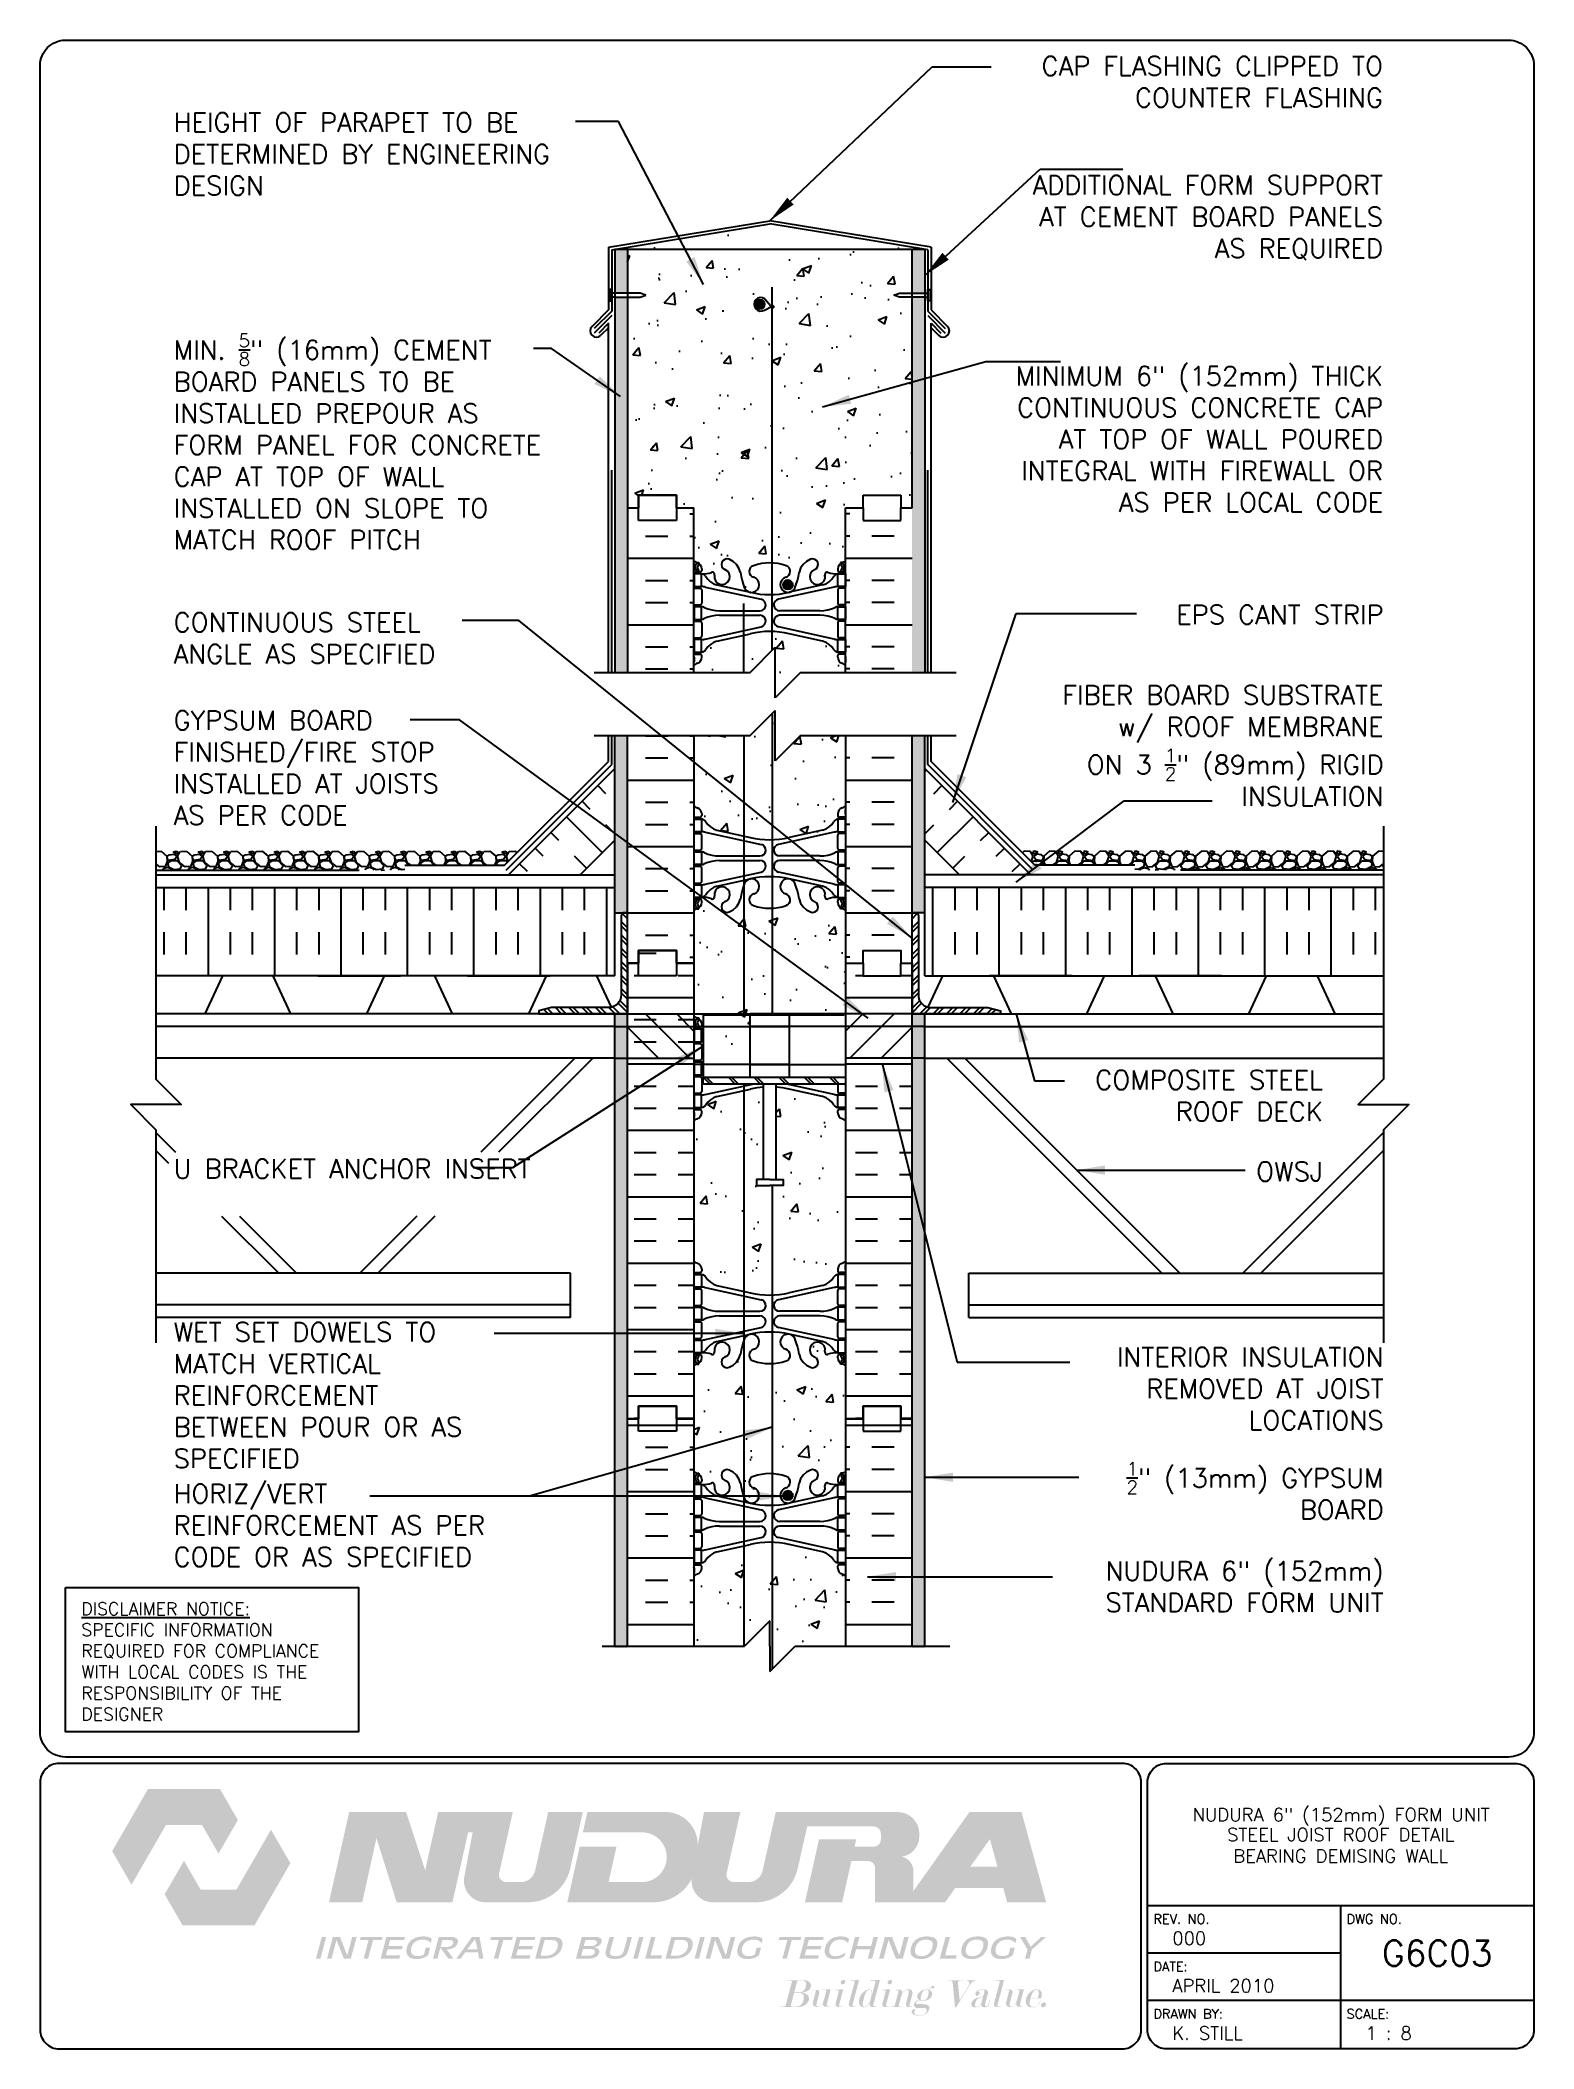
# Paper-space layout 'G6C03' of a CAD drawing. Header units: inches. Extents: x 0.42 to 7.8, y 0.49 to 10.41.
# The model-space entities are those that its viewports show. They can reach past a viewport. Long polylines and large blocks are cut down to what shows.
import ezdxf
from ezdxf.enums import TextEntityAlignment as Align

# ---------------------------------------------------------------- set-up
doc = ezdxf.new("R2010")
doc.units = ezdxf.units.IN
doc.header["$LTSCALE"] = 0.5
doc.header["$MEASUREMENT"] = 0
doc.linetypes.add('DASHED2', pattern=[0.375, 0.25, -0.125])
doc.linetypes.add('HIDDEN2', pattern=[0.1875, 0.125, -0.0625])
for name, color, linetype in [('HATCH', 12, 'Continuous'), ('Hidden2', 12, 'HIDDEN2'), ('line25', 2, 'Continuous'), ('LINE3', 3, 'Continuous'), ('LINE50', 5, 'Continuous'), ('LINE9', 9, 'Continuous'), ('LOGO', 7, 'Continuous'), ('TBK_LINE65', 3, 'Continuous'), ('TBK_TEXT', 4, 'Continuous'), ('TEXT', 4, 'Continuous'), ('Web_Edge', 9, 'Continuous')]:
    doc.layers.add(name, color=color, linetype=linetype)
doc.styles.add('DIM', font='romans.shx', dxfattribs={"width": 0.7})
doc.styles.add('ROMANS', font='romans.shx', dxfattribs={"height": 1.125})
doc.styles.get("Standard").update_dxf_attribs({"font": 'romans.shx', "height": 1.125})
doc.dimstyles.new('ext', dxfattribs={"dimscale": 12, "dimtxt": 0.09375, "dimasz": 0.09375, "dimexe": 0.09375, "dimexo": 0.0625, "dimgap": 0.0625, "dimtad": 0, "dimjust": 1, "dimdec": 1, "dimzin": 3, "dimdsep": 46, "dimlunit": 4, "dimtxsty": 'DIM', "dimcen": 0.09, "dimdle": 0.09375, "dimclrt": 4, "dimadec": 0, "dimazin": 0, "dimtfac": 1, "dimtdec": 1, "dimtmove": 2, "dimatfit": 3, "dimfxl": 1, "dimfrac": 2, "dimtolj": 1, "dimtzin": 0, "dimarcsym": 0})
doc.dimstyles.new('ext_12', dxfattribs={"dimscale": 12, "dimtxt": 0.09375, "dimasz": 0.09375, "dimexe": 0.09375, "dimexo": 0.0625, "dimgap": 0.0625, "dimtad": 1, "dimdec": 1, "dimzin": 3, "dimdsep": 46, "dimlunit": 4, "dimtxsty": 'DIM', "dimcen": 0.09, "dimdle": 0.09375, "dimclrt": 4, "dimadec": 0, "dimazin": 0, "dimtfac": 1, "dimtdec": 1, "dimtmove": 2, "dimatfit": 3, "dimfxl": 1, "dimfrac": 2, "dimtolj": 1, "dimtzin": 0, "dimarcsym": 0})

psp = doc.layouts.new('G6C03')

# ---------------------------------------------------------------- texts
at = {"layer": 'TBK_TEXT', "color": 7, "style": 'ROMANS'}
for s, p in [('REV. NO.', (5.9215, 1.107)), ('DWG NO.', (6.876, 1.107)), ('DATE:', (5.9215, 0.8726)), ('DRAWN BY:', (5.9215, 0.6382)), ('SCALE:', (6.876, 0.6382))]:
    psp.add_text(s, height=0.04688, dxfattribs=at).set_placement(p)
at = {"layer": 'TEXT', "insert": (0.6237, 2.6948), "char_height": 0.0625, "width": 1.41371, "attachment_point": 1, "style": 'ROMANS'}
psp.add_mtext('{\\Fromans.shx|c1;\\LDISCLAIMER NOTICE:\\l\\PSPECIFIC INFORMATION REQUIRED FOR COMPLIANCE WITH LOCAL CODES IS THE RESPONSIBILITY OF THE DESIGNER}', dxfattribs=at)

msp = doc.modelspace()

# ---------------------------------------------------------------- texts
at = {"layer": 'TEXT', "char_height": 0.75}
for s, insert, width, attachment_point in [('\\A1;CAP FLASHING CLIPPED TO COUNTER FLASHING ', (430.193, 249.573), 15.57124, 6), ('\\A1;HEIGHT OF PARAPET TO BE DETERMINED BY ENGINEERING DESIGN', (382.383, 246.719), 16.32923, 4), ('\\A1;ADDITIONAL FORM SUPPORT AT CEMENT BOARD PANELS AS REQUIRED ', (430.193, 244.202), 15.57124, 6), ('\\A1;MIN. {\\H0.7x;\\S5/8;\\H1.429x;"} (16mm) CEMENT BOARD PANELS TO BE INSTALLED PREPOUR AS FORM PANEL FOR CONCRETE CAP AT TOP OF WALL INSTALLED ON SLOPE TO MATCH ROOF PITCH', (382.383, 235.349), 16.32923, 4), ('\\A1;MINIMUM 6" (152mm) THICK CONTINUOUS CONCRETE CAP AT TOP OF WALL POURED INTEGRAL WITH FIREWALL OR AS PER LOCAL CODE ', (430.193, 235.447), 16.10288, 6)]:
    msp.add_mtext(s, dxfattribs=dict(at, insert=insert, width=width, attachment_point=attachment_point))
at = {"layer": 'TEXT', "char_height": 0.75, "style": 'ROMANS'}
for s, insert, width, attachment_point in [('\\A1;EPS CANT STRIP', (430.215, 228.884), 9.59335, 3), ('CONTINUOUS STEEL ANGLE AS SPECIFIED', (382.38, 227.582), 12.4225, 4), ('\\A1;FIBER BOARD SUBSTRATE\\Pw/ ROOF MEMBRANE \\PON 3 {\\H0.7x;\\S1/2;}" (89mm) RIGID \\PINSULATION', (430.215, 225.709), 26.1134, 3), ('\\A1;{\\C4;GYPSUM BOARD FINISHED/FIRE STOP INSTALLED AT JOISTS AS PER CODE}', (382.38, 224.707), 12.44051, 1), ('\\A1;COMPOSITE STEEL ROOF DECK', (427.817, 210.495), 10.90808, 3), ('U BRACKET ANCHOR INSERT', (382.385, 206.98), 13.68504, 1), ('\\A1;OWSJ', (427.817, 206.87), 9.59335, 3), ('\\A1;{\\C4;WET SET DOWELS TO MATCH VERTICAL REINFORCEMENT BETWEEN POUR OR AS SPECIFIED}', (382.38, 200.528), 12.44051, 1), ('\\A1;INTERIOR INSULATION REMOVED AT JOIST LOCATIONS', (430.215, 197.912), 12.22718, 6), ('\\A1;{\\H0.7x;\\S1/2;}" (13mm) GYPSUM \\PBOARD', (430.215, 195.012), 17.21743, 3), ('HORIZ/VERT REINFORCEMENT AS PER CODE OR AS SPECIFIED', (382.38, 194.14), 14.65126, 1), ('NUDURA 6" (152mm) STANDARD FORM UNIT', (430.215, 191.085), 17.21743, 3)]:
    msp.add_mtext(s, dxfattribs=dict(at, insert=insert, width=width, attachment_point=attachment_point))

# ---------------------------------------------------------------- blocks, each defined once
blk = doc.blocks.new('TITLEBLOCK-Tag')
at = {"style": 'ROMANS'}
for tag, height, p in [('TITLE_LINE_1', 0.0625, (0.927, -0.1328)), ('TITLE_LINE_2', 0.0625, (0.9294, -0.2258)), ('CENTRE-LINE-3', 0.0625, (0.927, -0.3246)), ('TITLE_LINE_4', 0.0625, (0.927, -0.4299)), ('TITLE_LINE_5', 0.0625, (0.927, -0.526)), ('DWG', 0.125, (1.4043, -0.9102))]:
    blk.add_attdef(tag, text='', height=height, dxfattribs=at).set_placement(p, align=Align.MIDDLE_CENTER)
for tag, p in [('LATEST_REVISION', (0.0954, -0.8366)), ('REVISION_DATE', (0.0954, -1.071)), ('DRAWN_BY', (0.0954, -1.3053)), ('SCALE', (1.0499, -1.3053))]:
    blk.add_attdef(tag, text='', height=0.0469, dxfattribs=at).set_placement(p, align=Align.MIDDLE_LEFT)

# ---------------------------------------------------------------- hatches: boundary and pattern name
at = {"layer": 'HATCH'}
h = msp.add_hatch(dxfattribs=at)
h.set_pattern_fill('AR-CONC', color=256, scale=0.5)
h.set_pattern_definition([(50, (0, 0), (3.586301, -0.31376), [0.375, -4.125]), (355, (0, 0), (-0.693757, 3.76096), [0.3, -3.3]), (100.45144, (0.299, -0.026), (2.892544, 3.4472), [0.3187, -3.50571]), (46.1842, (0, 1), (5.336207, -0.827596), [0.5625, -6.1875]), (96.6356, (0.4447, 0.931), (4.67331, 4.870593), [0.47805, -5.25857]), (351.1842, (0, 1), (4.67331, 4.87059), [0.45, -4.95]), (21, (0.5, 0.75), (2.984535, -2.013094), [0.375, -4.125]), (326, (0.5, 0.75), (1.216577, 3.62575), [0.3, -3.3]), (71.45144, (0.7487, 0.5822), (4.201112, 1.612656), [0.3187, -3.50571]), (37.5, (0, 0), (0.0607993, 1.6644693), [0, -3.26, 0, -3.35, 0, -3.3125]), (7.5, (0, 0), (1.315348, 1.9720586), [0, -1.91, 0, -3.185, 0, -1.2625]), (327.5, (-1.115, 0), (2.669112, -0.1127744), [0, -1.25, 0, -3.9, 0, -5.175]), (317.5, (-1.615, 0), (2.915931, 0.500525), [0, -1.625, 0, -2.59, 0, -3.675])])
h.paths.add_polyline_path([(411.575, 241.057), (411.074, 241.057), (410.85, 241.139), (411.075, 241.22), (411.575, 241.22), (411.575, 242.954), (412.075, 242.954), (405.95, 243.954), (399.825, 242.954), (400.325, 242.954), (400.325, 241.22), (400.826, 241.22), (401.05, 241.139), (400.826, 241.057), (400.325, 241.057), (400.325, 232.727), (400.763, 232.727), (400.763, 233.227), (402.263, 233.227), (402.263, 232.727), (402.95, 232.727), (402.95, 230.638, 0.064398), (403.06, 230.572), (403.15, 230.572), (403.15, 230.531, -0.249069), (403.26, 230.323), (403.26, 230.256, -0.414214), (403.198, 230.193), (403.15, 230.193), (403.15, 230.123), (403.255, 230.123, 0.10046), (403.649, 230.181, -0.601435), (403.768, 230.076, 2.182095), (404.178, 230.289, -1), (404.342, 230.697, -0.24438), (404.79, 230.176, 0.053157), (404.956, 229.562, 1.553132), (405.314, 229.987, -0.735593), (405.302, 230.445, -0.082755), (405.95, 230.553, -0.082755), (406.599, 230.445, -0.735593), (406.586, 229.987, 1.553132), (406.944, 229.562, 0.053157), (407.11, 230.176, -0.24438), (407.558, 230.697, -1), (407.722, 230.289, 2.182095), (408.132, 230.076, -0.601435), (408.251, 230.181, 0.10046), (408.645, 230.123), (408.75, 230.123), (408.75, 230.193), (408.703, 230.193, -0.414214), (408.64, 230.256), (408.64, 230.323, -0.249069), (408.75, 230.531), (408.75, 230.572), (408.84, 230.572, 0.064398), (408.95, 230.638), (408.95, 232.727), (409.638, 232.727), (409.638, 233.227), (411.138, 233.227), (411.138, 232.727), (411.575, 232.727)])
h.paths.add_polyline_path([(405.753, 240.993), (406.016, 240.69), (406.05, 240.708, -2.114532), (406.05, 240.651), (406.016, 240.69), (405.734, 240.546, -1.846412)], flags=16)
h.paths.add_polyline_path([(406.169, 227.227), (406.169, 225.227), (407.169, 226.227), (408.95, 226.227), (408.95, 226.509, 0.082415), (408.807, 226.588, -0.317837), (408.64, 226.823), (408.64, 226.891, -0.414214), (408.703, 226.953), (408.75, 226.953), (408.75, 227.023), (408.645, 227.023, -0.188973), (408.489, 227.118, 0.196323), (408.04, 227.465), (406.718, 227.755, 0.057795), (405.95, 227.844, 0.057795), (405.182, 227.755), (403.86, 227.465, 0.196323), (403.411, 227.118, -0.188973), (403.255, 227.023), (403.15, 227.023), (403.15, 226.953), (403.198, 226.953, -0.414214), (403.26, 226.891), (403.26, 226.823, -0.317837), (403.094, 226.588, 0.082415), (402.95, 226.509), (402.95, 226.227), (405.169, 226.227)])
h.paths.add_polyline_path([(408.95, 223.727), (407.169, 223.727), (406.169, 222.727), (406.169, 224.727), (405.169, 223.727), (402.95, 223.727), (402.95, 220.946, 0.082415), (403.094, 220.867, -0.317837), (403.26, 220.631), (403.26, 220.564, -0.414214), (403.198, 220.501), (403.15, 220.501), (403.15, 220.431), (403.255, 220.431, -0.188973), (403.411, 220.336, 0.196323), (403.86, 219.99), (405.182, 219.7, 0.057795), (405.95, 219.61, 0.057795), (406.718, 219.7), (408.04, 219.99, 0.196323), (408.489, 220.336, -0.188973), (408.645, 220.431), (408.75, 220.431), (408.75, 220.501), (408.703, 220.501, -0.414214), (408.64, 220.564), (408.64, 220.631, -0.317837), (408.807, 220.867, 0.082415), (408.95, 220.946)])
h.paths.add_polyline_path([(408.95, 216.816, 0.064398), (408.84, 216.882), (408.75, 216.882), (408.75, 216.924, -0.249069), (408.64, 217.131), (408.64, 217.199, -0.414214), (408.703, 217.261), (408.75, 217.261), (408.75, 217.331), (408.645, 217.331, 0.10046), (408.251, 217.274, -0.601435), (408.132, 217.379, 2.182095), (407.722, 217.166, -1), (407.558, 216.757, -0.24438), (407.11, 217.278, 0.053157), (406.944, 217.892, 0.223253), (406.744, 218.057), (406.724, 218.061, 0.955472), (406.586, 217.468, -0.735593), (406.599, 217.01, -0.082755), (405.95, 216.902, -0.082755), (405.302, 217.01, -0.735593), (405.314, 217.468, 0.955472), (405.176, 218.061), (405.156, 218.057, 0.223253), (404.956, 217.892, 0.053157), (404.79, 217.278, -0.24438), (404.342, 216.757, -1), (404.178, 217.166, 2.182095), (403.768, 217.379, -0.601435), (403.649, 217.274, 0.10046), (403.255, 217.331), (403.15, 217.331), (403.15, 217.261), (403.198, 217.261, -0.414214), (403.26, 217.199), (403.26, 217.131, -0.249069), (403.15, 216.924), (403.15, 216.882), (403.06, 216.882, 0.064398), (402.95, 216.816), (402.95, 214.727), (402.95, 212.727), (405.176, 212.727), (408.95, 212.727), (408.95, 214.727)])
h.paths.add_polyline_path([(405.176, 212.68), (403.315, 212.68), (403.315, 212.227), (405.176, 212.227)], flags=17)
h.paths.add_polyline_path([(405.176, 212.227), (403.315, 212.227), (403.315, 210.727), (405.176, 210.727)])
h.paths.add_polyline_path([(405.176, 210.727), (403.315, 210.727), (403.315, 210.227), (405.176, 210.227)])
h.paths.add_polyline_path([(408.95, 208.509, 0.082415), (408.807, 208.588, -0.317837), (408.64, 208.823), (408.64, 208.891, -0.414214), (408.703, 208.953), (408.75, 208.953), (408.75, 209.023), (408.645, 209.023, -0.188973), (408.489, 209.118, 0.196323), (408.04, 209.465), (406.718, 209.755, 0.039111), (406.2, 209.835), (406.2, 206.175), (406.479, 206.175), (406.479, 205.949), (406.219, 205.949), (405.95, 205.949), (405.422, 205.949), (405.422, 206.175), (405.7, 206.175), (405.7, 209.835, 0.039111), (405.182, 209.755), (403.86, 209.465, 0.196323), (403.411, 209.118, -0.188973), (403.255, 209.023), (403.15, 209.023), (403.15, 208.953), (403.198, 208.953, -0.414214), (403.26, 208.891), (403.26, 208.823, -0.317837), (403.094, 208.588, 0.082415), (402.95, 208.509), (402.95, 202.946, 0.082415), (403.094, 202.867, -0.317837), (403.26, 202.631), (403.26, 202.564, -0.414214), (403.198, 202.501), (403.15, 202.501), (403.15, 202.431), (403.255, 202.431, -0.188973), (403.411, 202.336, 0.196323), (403.86, 201.99), (405.182, 201.7, 0.057795), (405.95, 201.61, 0.057795), (406.718, 201.7), (408.04, 201.99, 0.196323), (408.489, 202.336, -0.188973), (408.645, 202.431), (408.75, 202.431), (408.75, 202.501), (408.703, 202.501, -0.414214), (408.64, 202.564), (408.64, 202.631, -0.317837), (408.807, 202.867, 0.082415), (408.95, 202.946)])
h.paths.add_polyline_path([(403.315, 211.616, 0.015101), (403.255, 211.623), (403.15, 211.623), (403.15, 211.553), (403.198, 211.553, -0.414214), (403.26, 211.491), (403.26, 210.956, -0.414214), (403.198, 210.893), (403.15, 210.893), (403.15, 210.823), (403.255, 210.823, -0.069724), (403.315, 210.814)])
h.paths.add_polyline_path([(405.329, 209.968), (403.315, 209.968), (403.315, 210.227), (403.315, 210.333, -0.069724), (403.255, 210.323), (403.15, 210.323), (403.15, 210.253), (403.198, 210.253, -0.414214), (403.26, 210.191), (403.26, 209.656, -0.414214), (403.198, 209.593), (403.15, 209.593), (403.15, 209.523), (403.255, 209.523, 0.036537), (403.399, 209.547)])
h.paths.add_polyline_path([(403.315, 212.68), (405.176, 212.68), (405.176, 212.727), (402.95, 212.727), (402.95, 212.638, 0.064398), (403.06, 212.572), (403.15, 212.572), (403.15, 212.531, -0.249069), (403.26, 212.323), (403.26, 212.256, -0.119718), (403.253, 212.227), (403.315, 212.227)])
h.paths.add_polyline_path([(403.315, 212.227), (403.253, 212.227, -0.280582), (403.198, 212.193), (403.15, 212.193), (403.15, 212.123), (403.255, 212.123, 0.014996), (403.315, 212.122)])
h.paths.add_polyline_path([(408.95, 196.727), (408.95, 198.816, 0.064398), (408.84, 198.882), (408.75, 198.882), (408.75, 198.924, -0.249069), (408.64, 199.131), (408.64, 199.199, -0.414214), (408.703, 199.261), (408.75, 199.261), (408.75, 199.331), (408.645, 199.331, 0.10046), (408.251, 199.274, -0.601435), (408.132, 199.379, 2.182095), (407.722, 199.166, -1), (407.558, 198.757, -0.24438), (407.11, 199.278, 0.053157), (406.944, 199.892, 0.223253), (406.744, 200.057), (406.724, 200.061, 0.955472), (406.586, 199.468, -0.735593), (406.599, 199.01, -0.082755), (405.95, 198.902, -0.082755), (405.302, 199.01, -0.735593), (405.314, 199.468, 0.955472), (405.176, 200.061), (405.156, 200.057, 0.223253), (404.956, 199.892, 0.053157), (404.79, 199.278, -0.24438), (404.342, 198.757, -1), (404.178, 199.166, 2.182095), (403.768, 199.379, -0.601435), (403.649, 199.274, 0.10046), (403.255, 199.331), (403.15, 199.331), (403.15, 199.261), (403.198, 199.261, -0.414214), (403.26, 199.199), (403.26, 199.131, -0.249069), (403.15, 198.924), (403.15, 198.882), (403.06, 198.882, 0.064398), (402.95, 198.816), (402.95, 196.727), (402.95, 194.638, 0.064398), (403.06, 194.572), (403.15, 194.572), (403.15, 194.531, -0.249069), (403.26, 194.323), (403.26, 194.256, -0.414214), (403.198, 194.193), (403.15, 194.193), (403.15, 194.123), (403.255, 194.123, 0.10046), (403.649, 194.181, -0.601435), (403.768, 194.076, 2.182095), (404.178, 194.289, -1), (404.342, 194.697, -0.24438), (404.79, 194.176, 0.053157), (404.956, 193.562, 0.223253), (405.156, 193.397), (405.176, 193.393, 0.955472), (405.314, 193.987, -0.735593), (405.302, 194.445, -0.082755), (405.95, 194.553, -0.082755), (406.599, 194.445, -0.735593), (406.586, 193.987, 0.955472), (406.724, 193.393), (406.744, 193.397, 0.223253), (406.944, 193.562, 0.053157), (407.11, 194.176, -0.24438), (407.558, 194.697, -1), (407.722, 194.289, 2.182095), (408.132, 194.076, -0.601435), (408.251, 194.181, 0.10046), (408.645, 194.123), (408.75, 194.123), (408.75, 194.193), (408.703, 194.193, -0.414214), (408.64, 194.256), (408.64, 194.323, -0.249069), (408.75, 194.531), (408.75, 194.572), (408.84, 194.572, 0.064398), (408.95, 194.638)])
h.paths.add_polyline_path([(408.95, 190.509, 0.082415), (408.807, 190.588, -0.317837), (408.64, 190.823), (408.64, 190.891, -0.414214), (408.703, 190.953), (408.75, 190.953), (408.75, 191.023), (408.645, 191.023, -0.188973), (408.489, 191.118, 0.196323), (408.04, 191.465), (406.718, 191.755, 0.057795), (405.95, 191.844, 0.057795), (405.182, 191.755), (403.86, 191.465, 0.196323), (403.411, 191.118, -0.188973), (403.255, 191.023), (403.15, 191.023), (403.15, 190.953), (403.198, 190.953, -0.414214), (403.26, 190.891), (403.26, 190.823, -0.317837), (403.094, 190.588, 0.082415), (402.95, 190.509), (402.95, 187.73), (404.95, 187.73), (405.95, 188.73), (405.95, 187.73), (405.95, 186.73), (406.95, 187.73), (408.95, 187.73)])
h = msp.add_hatch(dxfattribs=at)
h.set_pattern_fill('AR-SAND', color=256, scale=0.25, style=0)
h.set_pattern_definition([(37.5, (411.86765, 230.958), (-0.015748, 0.481706), [0, -0.38, 0, -0.425, 0, -0.40625]), (7.5, (411.86765, 230.958), (0.442444, 0.705537), [0, -0.205, 0, -0.3425, 0, -0.13125]), (327.5, (411.56015, 230.958), (0.778535, 0.001415), [0, -0.125, 0, -0.45, 0, -0.5875]), (317.5, (411.56015, 230.958), (0.751532, 0.21942), [0, -0.0625, 0, -0.295, 0, -0.3375])])
h.paths.add_polyline_path([(412.075, 241.057), (411.575, 241.057), (411.575, 232.727), (411.575, 226.227), (412.075, 226.227)])
h.paths.add_polyline_path([(412.075, 242.954), (411.575, 242.954), (411.575, 241.22), (412.075, 241.22)])
h.paths.add_polyline_path([(399.825, 241.057), (399.825, 226.227), (400.325, 226.227), (400.325, 232.727), (400.325, 241.057)])
h.paths.add_polyline_path([(400.325, 242.954), (399.825, 242.954), (399.825, 241.22), (400.325, 241.22)])
h.paths.add_polyline_path([(400.325, 223.727), (399.825, 223.727), (399.825, 216.727), (400.325, 216.727)])
h.paths.add_polyline_path([(412.075, 223.727), (411.575, 223.727), (411.575, 216.727), (412.075, 216.727)])
h = msp.add_hatch(dxfattribs=at)
h.set_pattern_fill('INSUL', color=256, scale=7, style=0)
h.set_pattern_definition([(0, (-2523.2114, 629.7368), (0, -2.625), []), (0, (-2523.2114, 628.8618), (0, -2.625), [0.875, -0.875]), (0, (-2523.2114, 627.9868), (0, -2.625), [0.875, -0.875])])
h.paths.add_polyline_path([(400.325, 226.227), (402.95, 226.227), (402.95, 232.727), (402.263, 232.727), (402.263, 232.227), (400.763, 232.227), (400.763, 232.727), (400.325, 232.727)])
h = msp.add_hatch(dxfattribs=at)
h.set_pattern_fill('INSUL', color=256, scale=7, style=0)
h.set_pattern_definition([(180, (3335.1118, 629.7368), (0, -2.625), []), (180, (3335.1118, 628.8618), (0, -2.625), [0.875, -0.875]), (180, (3335.1118, 627.9868), (0, -2.625), [0.875, -0.875])])
h.paths.add_polyline_path([(408.95, 226.227), (411.575, 226.227), (411.575, 232.727), (411.138, 232.727), (411.138, 232.227), (409.638, 232.227), (409.638, 232.727), (408.95, 232.727)])
h = msp.add_hatch(dxfattribs=at)
h.set_pattern_fill('INSUL', color=256, scale=7, style=0)
h.set_pattern_definition([(0, (-2523.2114, -182.2822), (0, 2.625), []), (0, (-2523.2114, -181.4072), (0, 2.625), [0.875, -0.875]), (0, (-2523.2114, -180.5322), (0, 2.625), [0.875, -0.875])])
h.paths.add_polyline_path([(402.95, 223.727), (400.325, 223.727), (400.325, 214.727), (400.763, 214.727), (400.763, 215.227), (402.263, 215.227), (402.263, 214.727), (402.95, 214.727)])
h = msp.add_hatch(dxfattribs=at)
h.set_pattern_fill('INSUL', color=256, scale=7, style=0)
h.set_pattern_definition([(180, (3335.1118, -182.2822), (0, 2.625), []), (180, (3335.1118, -181.4072), (0, 2.625), [0.875, -0.875]), (180, (3335.1118, -180.5322), (0, 2.625), [0.875, -0.875])])
h.paths.add_polyline_path([(411.575, 223.727), (408.95, 223.727), (408.95, 214.727), (409.638, 214.727), (409.638, 215.227), (411.138, 215.227), (411.138, 214.727), (411.575, 214.727)])
h = msp.add_hatch(dxfattribs=at)
h.set_pattern_fill('INSUL', color=256, scale=7, angle=45, style=0)
h.set_pattern_definition([(135, (507.1283, 59.3262), (1.856155, 1.856155), []), (135, (507.747, 59.945), (1.856155, 1.856155), [0.875, -0.875]), (135, (508.3658, 60.5636), (1.856155, 1.856155), [0.875, -0.875])])
h.paths.add_polyline_path([(398.577, 218.352), (395.748, 218.352), (399.825, 222.429), (399.825, 219.601)])
h = msp.add_hatch(dxfattribs=at)
h.set_pattern_fill('INSUL', color=256, scale=7, angle=45, style=0)
h.set_pattern_definition([(45, (304.772, 59.3262), (-1.856155, 1.856155), []), (45, (304.1533, 59.945), (-1.856155, 1.856155), [0.875, -0.875]), (45, (303.5346, 60.5636), (-1.856155, 1.856155), [0.875, -0.875])])
h.paths.add_polyline_path([(413.323, 218.352), (416.152, 218.352), (412.075, 222.429), (412.075, 219.601)])
h = msp.add_hatch(dxfattribs=at)
h.set_pattern_fill('INSUL', color=256, scale=7, angle=90, style=0)
h.set_pattern_definition([(90, (507.1283, 59.3262), (2.625, 2e-16), []), (90, (508.0033, 59.3262), (2.625, 2e-16), [0.875, -0.875]), (90, (508.8783, 59.3262), (2.625, 2e-16), [0.875, -0.875])])
h.paths.add_polyline_path([(399.825, 217.727), (399.825, 214.227), (381.685, 214.227), (381.685, 217.727)])
h = msp.add_hatch(dxfattribs=at)
h.set_pattern_fill('INSUL', color=256, scale=7, angle=90, style=0)
h.set_pattern_definition([(90, (304.772, 59.3262), (-2.625, 2e-16), []), (90, (303.897, 59.3262), (-2.625, 2e-16), [0.875, -0.875]), (90, (303.022, 59.3262), (-2.625, 2e-16), [0.875, -0.875])])
h.paths.add_polyline_path([(412.075, 217.727), (412.075, 214.227), (430.215, 214.227), (430.215, 217.727)])
h = msp.add_hatch(dxfattribs=at)
h.set_pattern_fill('ANSI32', color=256, style=0)
h.set_pattern_definition([(135, (519.34384, -42.36074), (0.26516504, 0.26516504), []), (135, (519.16706, -42.36074), (0.26516504, 0.26516504), [])])
h.paths.add_polyline_path([(399.575, 212.977), (397.325, 212.977), (396.825, 212.852), (396.825, 212.727), (400.325, 212.727), (400.325, 216.727), (400.2, 216.727, 0.414214), (400.075, 216.602), (400.075, 213.477, -0.414214)])
h = msp.add_hatch(dxfattribs=at)
h.set_pattern_fill('ANSI32', color=256, style=0)
h.set_pattern_definition([(45, (292.55652, -42.36074), (-0.26516504, 0.26516504), []), (45, (292.7333, -42.36074), (-0.26516504, 0.26516504), [])])
h.paths.add_polyline_path([(411.825, 213.477), (411.825, 216.602, 0.414214), (411.7, 216.727), (411.575, 216.727), (411.575, 212.727), (415.075, 212.727), (415.075, 212.852), (414.575, 212.977), (412.325, 212.977, -0.414214)])
h = msp.add_hatch(dxfattribs=at)
h.set_pattern_fill('INSUL', color=256, scale=7, style=0)
h.set_pattern_definition([(0, (409.3325, 202.875), (0, 2.625), []), (0, (409.3325, 203.75), (0, 2.625), [0.875, -0.875]), (0, (409.3325, 204.625), (0, 2.625), [0.875, -0.875])])
h.paths.add_polyline_path([(411.575, 210.977), (408.95, 210.977), (408.95, 196.727), (409.638, 196.727), (409.638, 197.227), (411.138, 197.227), (411.138, 196.727), (411.575, 196.727)])
h.paths.add_polyline_path([(411.575, 214.727), (411.138, 214.727), (411.138, 214.227), (409.638, 214.227), (409.638, 214.727), (408.95, 214.727), (408.95, 212.727), (411.575, 212.727)])
h.paths.add_polyline_path([(400.325, 196.727), (400.763, 196.727), (400.763, 197.227), (402.263, 197.227), (402.263, 196.727), (402.95, 196.727), (402.95, 214.727), (402.263, 214.727), (402.263, 215.227), (400.763, 215.227), (400.763, 214.727), (400.325, 214.727)])
h = msp.add_hatch(dxfattribs=at)
h.set_pattern_fill('AR-SAND', color=256, scale=0.25, style=0)
h.set_pattern_definition([(142.5, (575.3307, -51.72275), (0.01574834, 0.48170594), [0, -0.38, 0, -0.425, 0, -0.40625]), (172.5, (575.3307, -51.72275), (-0.4424442, 0.7055365), [0, -0.205, 0, -0.3425, 0, -0.13125]), (212.5, (575.6382, -51.72275), (-0.77853547, 0.00141476), [0, -0.125, 0, -0.45, 0, -0.5875]), (222.5, (575.6382, -51.72275), (-0.7515317, 0.2194189), [0, -0.0625, 0, -0.295, 0, -0.3375])])
h.paths.add_polyline_path([(399.825, 212.727), (400.325, 212.727), (400.325, 196.668), (400.325, 187.668), (399.825, 187.668)])
h = msp.add_hatch(dxfattribs=at)
h.set_pattern_fill('ANSI31', color=256, scale=7, style=0)
h.set_pattern_definition([(135, (480.0575, 17.3853), (0.6187184, 0.6187184), [])])
h.paths.add_polyline_path([(400.325, 212.227), (402.95, 212.227), (402.95, 210.977), (400.325, 210.977)])
h.paths.add_polyline_path([(400.325, 212.727), (402.825, 212.727), (402.95, 212.727), (402.95, 212.227), (400.325, 212.227)])
h = msp.add_hatch(dxfattribs=at)
h.set_pattern_fill('ANSI31', color=256, scale=7, style=0)
h.set_pattern_definition([(45, (331.8429, 17.3853), (-0.6187184, 0.6187184), [])])
h.paths.add_polyline_path([(411.575, 212.227), (408.95, 212.227), (408.95, 210.977), (411.575, 210.977)])
h.paths.add_polyline_path([(411.575, 212.727), (409.075, 212.727), (408.95, 212.727), (408.95, 212.227), (411.575, 212.227)])
h = msp.add_hatch(dxfattribs=at)
h.set_pattern_fill('AR-SAND', color=256, scale=0.25, style=0)
h.set_pattern_definition([(37.5, (236.56967, -51.72275), (-0.01574834, 0.48170594), [0, -0.38, 0, -0.425, 0, -0.40625]), (7.5, (236.5697, -51.72275), (0.4424442, 0.7055365), [0, -0.205, 0, -0.3425, 0, -0.13125]), (327.5, (236.26217, -51.72275), (0.77853547, 0.00141476), [0, -0.125, 0, -0.45, 0, -0.5875]), (317.5, (236.2622, -51.72275), (0.7515317, 0.2194189), [0, -0.0625, 0, -0.295, 0, -0.3375])])
h.paths.add_polyline_path([(412.075, 212.727), (411.575, 212.727), (411.575, 196.668), (411.575, 187.668), (412.075, 187.668)])
h = msp.add_hatch(dxfattribs=at)
h.set_pattern_fill('INSUL', color=256, scale=7, style=0)
h.set_pattern_definition([(0, (-2523.2114, -218.2822), (0, 2.625), []), (0, (-2523.2114, -217.4072), (0, 2.625), [0.875, -0.875]), (0, (-2523.2114, -216.5322), (0, 2.625), [0.875, -0.875])])
h.paths.add_polyline_path([(400.325, 187.73), (402.95, 187.73), (402.95, 196.727), (402.263, 196.727), (402.263, 197.227), (400.763, 197.227), (400.763, 196.727), (400.325, 196.727)])
h = msp.add_hatch(dxfattribs=at)
h.set_pattern_fill('INSUL', color=256, scale=7, style=0)
h.set_pattern_definition([(180, (3335.1118, -218.2822), (0, 2.625), []), (180, (3335.1118, -217.4072), (0, 2.625), [0.875, -0.875]), (180, (3335.1118, -216.5322), (0, 2.625), [0.875, -0.875])])
h.paths.add_polyline_path([(408.95, 187.73), (411.575, 187.73), (411.575, 196.727), (411.138, 196.727), (411.138, 197.227), (409.638, 197.227), (409.638, 196.727), (408.95, 196.727)])
at = {"layer": 'LINE3'}
msp.add_hatch(color=256, dxfattribs=at).paths.add_polyline_path([(405.748, 240.777, 1), (405.373, 240.777, 1)])
h = msp.add_hatch(color=256, dxfattribs=at)
h.paths.add_polyline_path([(406.853, 229.727, 0.831395), (406.484, 229.727)])
h.paths.add_polyline_path([(406.856, 229.693, 0.045935), (406.853, 229.727), (406.484, 229.727, 0.045935), (406.481, 229.693, 1)])
h = msp.add_hatch(color=256, dxfattribs=at)
h.paths.add_polyline_path([(406.853, 193.727, 0.831395), (406.484, 193.727)])
h.paths.add_polyline_path([(406.856, 193.693, 0.045935), (406.853, 193.727), (406.484, 193.727, 0.045935), (406.481, 193.693, 1)])

# ---------------------------------------------------------------- linework, layer by layer
at = {"color": 192}
for p, q in [((383.613, 212.727), (381.685, 212.727)), ((390.012, 212.727), (387.012, 212.727)), ((421.888, 212.727), (424.888, 212.727)), ((428.287, 212.727), (430.215, 212.727))]:
    msp.add_line(p, q, dxfattribs=at)
at = {"layer": 'HATCH', "color": 6}
for p, q in [((399.575, 243.04), (405.95, 244.081)), ((412.325, 243.04), (405.95, 244.081)), ((399.575, 243.04), (399.575, 240.557)), ((412.325, 243.04), (412.325, 240.557)), ((399.575, 240.557), (398.923, 239.906)), ((399.575, 240.027), (399.189, 239.64)), ((399.575, 239.85), (399.277, 239.552)), ((412.325, 240.557), (412.977, 239.906)), ((412.325, 240.027), (412.712, 239.64)), ((412.325, 239.85), (412.623, 239.552))]:
    msp.add_line(p, q, dxfattribs=at)
at = {"layer": 'HATCH'}
for p, q in [((399.7, 242.933), (405.95, 243.954)), ((412.2, 242.933), (405.95, 243.954)), ((399.7, 242.933), (399.7, 240.506)), ((399.825, 242.954), (399.825, 242.954)), ((412.075, 242.954), (412.075, 242.954)), ((412.2, 242.933), (412.2, 240.506)), ((399.825, 241.22), (399.7, 241.22)), ((399.825, 241.057), (399.7, 241.057)), ((399.7, 240.329), (399.009, 239.638)), ((399.7, 240.506), (399.012, 239.817)), ((399.575, 226.227), (399.575, 240.027)), ((412.2, 240.506), (412.889, 239.817)), ((412.2, 240.329), (412.891, 239.638)), ((412.325, 226.227), (412.325, 240.027)), ((399.575, 222.709), (399.575, 223.727)), ((412.325, 222.709), (412.325, 223.727)), ((395.468, 218.602), (399.575, 222.709)), ((416.432, 218.602), (412.325, 222.709)), ((381.685, 219.148), (381.888, 219.165)), ((381.888, 219.166), (382.118, 218.956)), ((382.358, 219.126), (382.478, 219.166)), ((382.478, 219.166), (382.548, 219.136)), ((382.648, 219.145), (382.888, 219.165)), ((382.888, 219.166), (383.118, 218.956)), ((383.358, 219.126), (383.478, 219.166)), ((383.478, 219.166), (383.548, 219.136)), ((383.648, 219.145), (383.888, 219.165)), ((383.888, 219.166), (384.118, 218.956)), ((384.358, 219.126), (384.478, 219.166)), ((384.478, 219.166), (384.548, 219.136)), ((384.648, 219.145), (384.888, 219.165)), ((384.888, 219.166), (385.118, 218.956)), ((385.358, 219.126), (385.478, 219.166)), ((385.478, 219.166), (385.548, 219.136)), ((385.648, 219.145), (385.888, 219.165)), ((385.888, 219.166), (386.118, 218.956)), ((386.358, 219.126), (386.478, 219.166)), ((386.478, 219.166), (386.548, 219.136)), ((386.648, 219.145), (386.888, 219.165)), ((386.888, 219.166), (387.118, 218.956)), ((387.358, 219.126), (387.478, 219.166)), ((387.478, 219.166), (387.548, 219.136)), ((387.648, 219.145), (387.888, 219.165)), ((387.888, 219.166), (388.118, 218.956)), ((388.358, 219.126), (388.478, 219.166)), ((388.478, 219.166), (388.548, 219.136)), ((388.648, 219.145), (388.888, 219.165)), ((388.888, 219.166), (389.118, 218.956)), ((389.358, 219.126), (389.478, 219.166)), ((389.478, 219.166), (389.548, 219.136)), ((389.648, 219.145), (389.888, 219.165)), ((389.888, 219.166), (390.118, 218.956)), ((390.358, 219.126), (390.478, 219.166)), ((390.478, 219.166), (390.548, 219.136)), ((390.648, 219.145), (390.888, 219.165)), ((390.888, 219.166), (391.118, 218.956)), ((391.358, 219.126), (391.478, 219.166)), ((391.478, 219.166), (391.548, 219.136)), ((391.648, 219.145), (391.888, 219.165)), ((391.888, 219.166), (392.118, 218.956)), ((392.358, 219.126), (392.478, 219.166)), ((392.478, 219.166), (392.548, 219.136)), ((392.648, 219.145), (392.888, 219.165)), ((392.888, 219.166), (393.118, 218.956)), ((393.358, 219.126), (393.478, 219.166)), ((393.478, 219.166), (393.548, 219.136)), ((393.648, 219.145), (393.888, 219.165)), ((393.888, 219.166), (394.118, 218.956)), ((394.358, 219.126), (394.478, 219.166)), ((394.478, 219.166), (394.548, 219.136)), ((394.648, 219.145), (394.888, 219.165)), ((394.888, 219.166), (395.118, 218.956)), ((395.358, 219.126), (395.478, 219.166)), ((395.478, 219.166), (395.548, 219.136)), ((395.648, 219.145), (395.888, 219.165)), ((395.888, 219.166), (395.963, 219.097)), ((416.012, 219.166), (415.937, 219.097)), ((416.252, 219.145), (416.012, 219.165)), ((416.422, 219.166), (416.352, 219.136)), ((416.542, 219.126), (416.422, 219.166)), ((417.012, 219.166), (416.782, 218.956)), ((417.252, 219.145), (417.012, 219.165)), ((417.422, 219.166), (417.352, 219.136)), ((417.542, 219.126), (417.422, 219.166)), ((418.012, 219.166), (417.782, 218.956)), ((418.252, 219.145), (418.012, 219.165)), ((418.422, 219.166), (418.352, 219.136)), ((418.542, 219.126), (418.422, 219.166)), ((419.012, 219.166), (418.782, 218.956)), ((419.252, 219.145), (419.012, 219.165)), ((419.422, 219.166), (419.352, 219.136)), ((419.542, 219.126), (419.422, 219.166)), ((420.012, 219.166), (419.782, 218.956)), ((420.252, 219.145), (420.012, 219.165)), ((420.422, 219.166), (420.352, 219.136)), ((420.542, 219.126), (420.422, 219.166)), ((421.012, 219.166), (420.782, 218.956)), ((421.252, 219.145), (421.012, 219.165)), ((421.422, 219.166), (421.352, 219.136)), ((421.542, 219.126), (421.422, 219.166)), ((422.012, 219.166), (421.782, 218.956)), ((422.252, 219.145), (422.012, 219.165)), ((422.422, 219.166), (422.352, 219.136)), ((422.542, 219.126), (422.422, 219.166)), ((423.012, 219.166), (422.782, 218.956)), ((423.252, 219.145), (423.012, 219.165)), ((423.422, 219.166), (423.352, 219.136)), ((423.542, 219.126), (423.422, 219.166)), ((424.012, 219.166), (423.782, 218.956)), ((424.252, 219.145), (424.012, 219.165)), ((424.422, 219.166), (424.352, 219.136)), ((424.542, 219.126), (424.422, 219.166)), ((425.012, 219.166), (424.782, 218.956)), ((425.252, 219.145), (425.012, 219.165)), ((425.422, 219.166), (425.352, 219.136)), ((425.542, 219.126), (425.422, 219.166)), ((426.012, 219.166), (425.782, 218.956)), ((426.252, 219.145), (426.012, 219.165)), ((426.422, 219.166), (426.352, 219.136)), ((426.542, 219.126), (426.422, 219.166)), ((427.012, 219.166), (426.782, 218.956)), ((427.252, 219.145), (427.012, 219.165)), ((427.422, 219.166), (427.352, 219.136)), ((427.542, 219.126), (427.422, 219.166)), ((428.012, 219.166), (427.782, 218.956)), ((428.252, 219.145), (428.012, 219.165)), ((428.422, 219.166), (428.352, 219.136)), ((428.542, 219.126), (428.422, 219.166)), ((429.012, 219.166), (428.782, 218.956)), ((429.252, 219.145), (429.012, 219.165)), ((429.422, 219.166), (429.352, 219.136)), ((429.542, 219.126), (429.422, 219.166)), ((430.012, 219.166), (429.782, 218.956)), ((430.215, 219.148), (430.012, 219.165)), ((381.838, 218.547), (381.685, 218.665)), ((381.708, 218.576), (381.685, 218.602)), ((381.685, 218.539), (381.707, 218.576)), ((381.685, 218.418), (381.719, 218.415)), ((382.049, 218.556), (381.839, 218.546)), ((381.968, 218.456), (381.949, 218.415)), ((382.129, 218.516), (381.969, 218.456)), ((382.13, 218.748), (382.05, 218.558)), ((382.119, 218.957), (382.129, 218.747)), ((382.127, 218.944), (382.207, 219.014)), ((382.128, 218.886), (382.128, 218.946)), ((382.178, 218.796), (382.128, 218.886)), ((382.288, 218.466), (382.128, 218.516)), ((382.138, 218.686), (382.178, 218.546)), ((382.269, 218.778), (382.139, 218.688)), ((382.428, 218.826), (382.178, 218.796)), ((382.178, 218.545), (382.388, 218.435)), ((382.207, 219.017), (382.407, 219.047)), ((382.528, 218.776), (382.268, 218.776)), ((382.311, 218.415), (382.289, 218.466)), ((382.509, 219.036), (382.359, 219.126)), ((382.389, 218.438), (382.639, 218.458)), ((382.408, 219.046), (382.508, 218.946)), ((382.509, 218.946), (382.429, 218.826)), ((382.549, 219.136), (382.509, 219.036)), ((382.708, 218.576), (382.528, 218.776)), ((382.537, 218.967), (382.647, 219.147)), ((382.618, 218.716), (382.538, 218.966)), ((382.57, 218.415), (382.619, 218.427)), ((382.838, 218.547), (382.618, 218.717)), ((382.618, 218.425), (382.719, 218.415)), ((382.637, 218.456), (382.707, 218.576)), ((383.049, 218.556), (382.839, 218.546)), ((382.968, 218.456), (382.949, 218.415)), ((383.129, 218.516), (382.969, 218.456)), ((383.13, 218.748), (383.05, 218.558)), ((383.119, 218.957), (383.129, 218.747)), ((383.127, 218.944), (383.207, 219.014)), ((383.128, 218.886), (383.128, 218.946)), ((383.178, 218.796), (383.128, 218.886)), ((383.288, 218.466), (383.128, 218.516)), ((383.138, 218.686), (383.178, 218.546)), ((383.269, 218.778), (383.139, 218.688)), ((383.428, 218.826), (383.178, 218.796)), ((383.178, 218.545), (383.388, 218.435)), ((383.207, 219.017), (383.407, 219.047)), ((383.528, 218.776), (383.268, 218.776)), ((383.311, 218.415), (383.288, 218.466)), ((383.509, 219.036), (383.359, 219.126)), ((383.389, 218.438), (383.639, 218.458)), ((383.408, 219.046), (383.508, 218.946)), ((383.509, 218.946), (383.429, 218.826)), ((383.549, 219.136), (383.509, 219.036)), ((383.708, 218.576), (383.528, 218.776)), ((383.537, 218.967), (383.647, 219.147)), ((383.618, 218.716), (383.538, 218.966)), ((383.57, 218.415), (383.619, 218.427)), ((383.838, 218.547), (383.618, 218.717)), ((383.618, 218.425), (383.719, 218.415)), ((383.637, 218.456), (383.707, 218.576)), ((384.049, 218.556), (383.839, 218.546)), ((383.968, 218.456), (383.949, 218.415)), ((384.129, 218.516), (383.969, 218.456)), ((384.13, 218.748), (384.05, 218.558)), ((384.119, 218.957), (384.129, 218.747)), ((384.127, 218.944), (384.207, 219.014)), ((384.128, 218.886), (384.128, 218.946)), ((384.178, 218.796), (384.128, 218.886)), ((384.288, 218.466), (384.128, 218.516)), ((384.138, 218.686), (384.178, 218.546)), ((384.269, 218.778), (384.139, 218.688)), ((384.428, 218.826), (384.178, 218.796)), ((384.178, 218.545), (384.388, 218.435)), ((384.207, 219.017), (384.407, 219.047)), ((384.528, 218.776), (384.268, 218.776)), ((384.311, 218.415), (384.288, 218.466)), ((384.509, 219.036), (384.359, 219.126)), ((384.389, 218.438), (384.639, 218.458)), ((384.408, 219.046), (384.508, 218.946)), ((384.509, 218.946), (384.429, 218.826)), ((384.549, 219.136), (384.509, 219.036)), ((384.708, 218.576), (384.528, 218.776)), ((384.537, 218.967), (384.647, 219.147)), ((384.618, 218.716), (384.538, 218.966)), ((384.57, 218.415), (384.619, 218.427)), ((384.838, 218.547), (384.618, 218.717)), ((384.618, 218.425), (384.719, 218.415)), ((384.637, 218.456), (384.707, 218.576)), ((385.049, 218.556), (384.839, 218.546)), ((384.968, 218.456), (384.949, 218.415)), ((385.129, 218.516), (384.969, 218.456)), ((385.13, 218.748), (385.05, 218.558)), ((385.119, 218.957), (385.129, 218.747)), ((385.127, 218.944), (385.207, 219.014)), ((385.128, 218.886), (385.128, 218.946)), ((385.178, 218.796), (385.128, 218.886)), ((385.288, 218.466), (385.128, 218.516)), ((385.138, 218.686), (385.178, 218.546)), ((385.269, 218.778), (385.139, 218.688)), ((385.428, 218.826), (385.178, 218.796)), ((385.178, 218.545), (385.388, 218.435)), ((385.207, 219.017), (385.407, 219.047)), ((385.528, 218.776), (385.268, 218.776)), ((385.311, 218.415), (385.288, 218.466)), ((385.509, 219.036), (385.359, 219.126)), ((385.389, 218.438), (385.639, 218.458)), ((385.408, 219.046), (385.508, 218.946)), ((385.509, 218.946), (385.429, 218.826)), ((385.549, 219.136), (385.509, 219.036)), ((385.708, 218.576), (385.528, 218.776)), ((385.537, 218.967), (385.647, 219.147)), ((385.618, 218.716), (385.538, 218.966)), ((385.57, 218.415), (385.619, 218.427)), ((385.838, 218.547), (385.618, 218.717)), ((385.618, 218.425), (385.719, 218.415)), ((385.637, 218.456), (385.707, 218.576)), ((386.049, 218.556), (385.839, 218.546)), ((385.968, 218.456), (385.949, 218.415)), ((386.129, 218.516), (385.969, 218.456)), ((386.13, 218.748), (386.05, 218.558)), ((386.119, 218.957), (386.129, 218.747)), ((386.127, 218.944), (386.207, 219.014)), ((386.128, 218.886), (386.128, 218.946)), ((386.178, 218.796), (386.128, 218.886)), ((386.288, 218.466), (386.128, 218.516)), ((386.138, 218.686), (386.178, 218.546)), ((386.269, 218.778), (386.139, 218.688)), ((386.428, 218.826), (386.178, 218.796)), ((386.178, 218.545), (386.388, 218.435)), ((386.207, 219.017), (386.407, 219.047)), ((386.528, 218.776), (386.268, 218.776)), ((386.311, 218.415), (386.288, 218.466)), ((386.509, 219.036), (386.359, 219.126)), ((386.389, 218.438), (386.639, 218.458)), ((386.408, 219.046), (386.508, 218.946)), ((386.509, 218.946), (386.429, 218.826)), ((386.549, 219.136), (386.509, 219.036)), ((386.708, 218.576), (386.528, 218.776)), ((386.537, 218.967), (386.647, 219.147)), ((386.618, 218.716), (386.538, 218.966)), ((386.57, 218.415), (386.619, 218.427)), ((386.838, 218.547), (386.618, 218.717)), ((386.618, 218.425), (386.719, 218.415)), ((386.637, 218.456), (386.707, 218.576)), ((387.049, 218.556), (386.839, 218.546)), ((386.968, 218.456), (386.949, 218.415)), ((387.129, 218.516), (386.969, 218.456)), ((387.13, 218.748), (387.05, 218.558)), ((387.119, 218.957), (387.129, 218.747)), ((387.127, 218.944), (387.207, 219.014)), ((387.128, 218.886), (387.128, 218.946)), ((387.178, 218.796), (387.128, 218.886)), ((387.288, 218.466), (387.128, 218.516)), ((387.138, 218.686), (387.178, 218.546)), ((387.269, 218.778), (387.139, 218.688)), ((387.428, 218.826), (387.178, 218.796)), ((387.178, 218.545), (387.388, 218.435)), ((387.207, 219.017), (387.407, 219.047)), ((387.528, 218.776), (387.268, 218.776)), ((387.311, 218.415), (387.288, 218.466)), ((387.509, 219.036), (387.359, 219.126)), ((387.389, 218.438), (387.639, 218.458)), ((387.408, 219.046), (387.508, 218.946)), ((387.509, 218.946), (387.429, 218.826)), ((387.549, 219.136), (387.509, 219.036)), ((387.708, 218.576), (387.528, 218.776)), ((387.537, 218.967), (387.647, 219.147)), ((387.618, 218.716), (387.538, 218.966)), ((387.57, 218.415), (387.619, 218.427)), ((387.838, 218.547), (387.618, 218.717)), ((387.618, 218.425), (387.719, 218.415)), ((387.637, 218.456), (387.707, 218.576)), ((388.049, 218.556), (387.839, 218.546)), ((387.968, 218.456), (387.949, 218.415)), ((388.129, 218.516), (387.969, 218.456)), ((388.13, 218.748), (388.05, 218.558)), ((388.119, 218.957), (388.129, 218.747)), ((388.127, 218.944), (388.207, 219.014)), ((388.128, 218.886), (388.128, 218.946)), ((388.178, 218.796), (388.128, 218.886)), ((388.288, 218.466), (388.128, 218.516)), ((388.138, 218.686), (388.178, 218.546)), ((388.269, 218.778), (388.139, 218.688)), ((388.428, 218.826), (388.178, 218.796)), ((388.178, 218.545), (388.388, 218.435)), ((388.207, 219.017), (388.407, 219.047)), ((388.528, 218.776), (388.268, 218.776)), ((388.311, 218.415), (388.288, 218.466)), ((388.509, 219.036), (388.359, 219.126)), ((388.389, 218.438), (388.639, 218.458)), ((388.408, 219.046), (388.508, 218.946)), ((388.509, 218.946), (388.429, 218.826)), ((388.549, 219.136), (388.509, 219.036)), ((388.708, 218.576), (388.528, 218.776)), ((388.537, 218.967), (388.647, 219.147)), ((388.618, 218.716), (388.538, 218.966)), ((388.57, 218.415), (388.619, 218.427)), ((388.838, 218.547), (388.618, 218.717)), ((388.618, 218.425), (388.719, 218.415)), ((388.637, 218.456), (388.707, 218.576)), ((389.049, 218.556), (388.839, 218.546)), ((388.968, 218.456), (388.949, 218.415)), ((389.129, 218.516), (388.969, 218.456)), ((389.13, 218.748), (389.05, 218.558)), ((389.119, 218.957), (389.129, 218.747)), ((389.127, 218.944), (389.207, 219.014)), ((389.128, 218.886), (389.128, 218.946)), ((389.178, 218.796), (389.128, 218.886)), ((389.288, 218.466), (389.128, 218.516)), ((389.138, 218.686), (389.178, 218.546)), ((389.269, 218.778), (389.139, 218.688)), ((389.428, 218.826), (389.178, 218.796)), ((389.178, 218.545), (389.388, 218.435)), ((389.207, 219.017), (389.407, 219.047)), ((389.528, 218.776), (389.268, 218.776)), ((389.311, 218.415), (389.288, 218.466)), ((389.509, 219.036), (389.359, 219.126)), ((389.389, 218.438), (389.639, 218.458)), ((389.408, 219.046), (389.508, 218.946)), ((389.509, 218.946), (389.429, 218.826)), ((389.549, 219.136), (389.509, 219.036)), ((389.708, 218.576), (389.528, 218.776)), ((389.537, 218.967), (389.647, 219.147)), ((389.618, 218.716), (389.538, 218.966)), ((389.57, 218.415), (389.619, 218.427)), ((389.838, 218.547), (389.618, 218.717)), ((389.618, 218.425), (389.719, 218.415)), ((389.637, 218.456), (389.707, 218.576)), ((390.049, 218.556), (389.839, 218.546)), ((389.968, 218.456), (389.949, 218.415)), ((390.129, 218.516), (389.969, 218.456)), ((390.13, 218.748), (390.05, 218.558)), ((390.119, 218.957), (390.129, 218.747)), ((390.127, 218.944), (390.207, 219.014)), ((390.128, 218.886), (390.128, 218.946)), ((390.178, 218.796), (390.128, 218.886)), ((390.288, 218.466), (390.128, 218.516)), ((390.138, 218.686), (390.178, 218.546)), ((390.269, 218.778), (390.139, 218.688)), ((390.428, 218.826), (390.178, 218.796)), ((390.178, 218.545), (390.388, 218.435)), ((390.207, 219.017), (390.407, 219.047)), ((390.528, 218.776), (390.268, 218.776)), ((390.311, 218.415), (390.288, 218.466)), ((390.509, 219.036), (390.359, 219.126)), ((390.389, 218.438), (390.639, 218.458)), ((390.408, 219.046), (390.508, 218.946)), ((390.509, 218.946), (390.429, 218.826)), ((390.549, 219.136), (390.509, 219.036)), ((390.708, 218.576), (390.528, 218.776)), ((390.537, 218.967), (390.647, 219.147)), ((390.618, 218.716), (390.538, 218.966)), ((390.57, 218.415), (390.619, 218.427)), ((390.838, 218.547), (390.618, 218.717)), ((390.618, 218.425), (390.719, 218.415)), ((390.637, 218.456), (390.707, 218.576)), ((391.049, 218.556), (390.839, 218.546)), ((390.968, 218.456), (390.949, 218.415)), ((391.129, 218.516), (390.969, 218.456)), ((391.13, 218.748), (391.05, 218.558)), ((391.119, 218.957), (391.129, 218.747)), ((391.127, 218.944), (391.207, 219.014)), ((391.128, 218.886), (391.128, 218.946)), ((391.178, 218.796), (391.128, 218.886)), ((391.288, 218.466), (391.128, 218.516)), ((391.138, 218.686), (391.178, 218.546)), ((391.269, 218.778), (391.139, 218.688)), ((391.428, 218.826), (391.178, 218.796)), ((391.178, 218.545), (391.388, 218.435)), ((391.207, 219.017), (391.407, 219.047)), ((391.528, 218.776), (391.268, 218.776)), ((391.311, 218.415), (391.288, 218.466)), ((391.509, 219.036), (391.359, 219.126)), ((391.389, 218.438), (391.52, 218.448)), ((391.408, 219.046), (391.508, 218.946)), ((391.509, 218.946), (391.429, 218.826)), ((391.549, 219.136), (391.509, 219.036)), ((391.52, 218.602), (395.468, 218.602)), ((391.52, 218.477), (391.52, 218.477)), ((391.685, 218.602), (391.528, 218.776)), ((391.537, 218.967), (391.647, 219.147)), ((391.618, 218.716), (391.538, 218.966)), ((391.767, 218.602), (391.618, 218.717)), ((392.13, 218.748), (392.068, 218.602)), ((392.119, 218.957), (392.129, 218.747)), ((392.127, 218.944), (392.207, 219.014)), ((392.128, 218.886), (392.128, 218.946)), ((392.178, 218.796), (392.128, 218.886)), ((392.138, 218.686), (392.162, 218.602)), ((392.269, 218.778), (392.139, 218.688)), ((392.428, 218.826), (392.178, 218.796)), ((392.207, 219.017), (392.407, 219.047)), ((392.528, 218.776), (392.268, 218.776)), ((392.509, 219.036), (392.359, 219.126)), ((392.408, 219.046), (392.508, 218.946)), ((392.509, 218.946), (392.429, 218.826)), ((392.549, 219.136), (392.509, 219.036)), ((392.685, 218.602), (392.528, 218.776)), ((392.537, 218.967), (392.647, 219.147)), ((392.618, 218.716), (392.538, 218.966)), ((392.767, 218.602), (392.618, 218.717)), ((393.13, 218.748), (393.068, 218.602)), ((393.119, 218.957), (393.129, 218.747)), ((393.127, 218.944), (393.207, 219.014)), ((393.128, 218.886), (393.128, 218.946)), ((393.178, 218.796), (393.128, 218.886)), ((393.138, 218.686), (393.162, 218.602)), ((393.269, 218.778), (393.139, 218.688)), ((393.428, 218.826), (393.178, 218.796)), ((393.207, 219.017), (393.407, 219.047)), ((393.528, 218.776), (393.268, 218.776)), ((393.509, 219.036), (393.359, 219.126)), ((393.408, 219.046), (393.508, 218.946)), ((393.509, 218.946), (393.429, 218.826)), ((393.549, 219.136), (393.509, 219.036)), ((393.685, 218.602), (393.528, 218.776)), ((393.537, 218.967), (393.647, 219.147)), ((393.618, 218.716), (393.538, 218.966)), ((393.767, 218.602), (393.618, 218.717)), ((394.13, 218.748), (394.068, 218.602)), ((394.119, 218.957), (394.129, 218.747)), ((394.127, 218.944), (394.207, 219.014)), ((394.128, 218.886), (394.128, 218.946)), ((394.178, 218.796), (394.128, 218.886)), ((394.138, 218.686), (394.162, 218.602)), ((394.269, 218.778), (394.139, 218.688)), ((394.428, 218.826), (394.178, 218.796)), ((394.207, 219.017), (394.407, 219.047)), ((394.528, 218.776), (394.268, 218.776)), ((394.509, 219.036), (394.359, 219.126)), ((394.408, 219.046), (394.508, 218.946)), ((394.509, 218.946), (394.429, 218.826)), ((394.549, 219.136), (394.509, 219.036)), ((394.685, 218.602), (394.528, 218.776)), ((394.537, 218.967), (394.647, 219.147)), ((394.618, 218.716), (394.538, 218.966)), ((394.767, 218.602), (394.618, 218.717)), ((395.13, 218.748), (395.068, 218.602)), ((395.119, 218.957), (395.129, 218.747)), ((395.127, 218.944), (395.207, 219.014)), ((395.128, 218.886), (395.128, 218.946)), ((395.178, 218.796), (395.128, 218.886)), ((395.138, 218.686), (395.162, 218.602)), ((395.269, 218.778), (395.139, 218.688)), ((395.428, 218.826), (395.178, 218.796)), ((395.207, 219.017), (395.407, 219.047)), ((395.528, 218.776), (395.268, 218.776)), ((395.509, 219.036), (395.359, 219.126)), ((395.408, 219.046), (395.508, 218.946)), ((395.509, 218.946), (395.429, 218.826)), ((395.549, 219.136), (395.509, 219.036)), ((395.582, 218.716), (395.528, 218.776)), ((395.537, 218.967), (395.647, 219.147)), ((395.609, 218.744), (395.538, 218.966)), ((416.364, 218.967), (416.254, 219.147)), ((416.291, 218.744), (416.362, 218.966)), ((416.318, 218.716), (416.372, 218.776)), ((416.352, 219.136), (416.392, 219.036)), ((416.372, 218.776), (416.632, 218.776)), ((416.392, 219.036), (416.542, 219.126)), ((416.492, 219.046), (416.392, 218.946)), ((416.392, 218.946), (416.472, 218.826)), ((420.38, 218.602), (416.432, 218.602)), ((416.472, 218.826), (416.722, 218.796)), ((416.693, 219.017), (416.493, 219.047)), ((416.632, 218.778), (416.762, 218.688)), ((416.774, 218.944), (416.694, 219.014)), ((416.722, 218.796), (416.772, 218.886)), ((416.762, 218.686), (416.738, 218.602)), ((416.771, 218.748), (416.832, 218.602)), ((416.782, 218.957), (416.772, 218.747)), ((416.772, 218.886), (416.772, 218.946)), ((417.134, 218.602), (417.282, 218.717)), ((417.216, 218.602), (417.372, 218.776)), ((417.364, 218.967), (417.254, 219.147)), ((417.282, 218.716), (417.362, 218.966)), ((417.352, 219.136), (417.392, 219.036)), ((417.372, 218.776), (417.632, 218.776)), ((417.392, 219.036), (417.542, 219.126)), ((417.492, 219.046), (417.392, 218.946)), ((417.392, 218.946), (417.472, 218.826)), ((417.472, 218.826), (417.722, 218.796)), ((417.693, 219.017), (417.493, 219.047)), ((417.632, 218.778), (417.762, 218.688)), ((417.774, 218.944), (417.694, 219.014)), ((417.722, 218.796), (417.772, 218.886)), ((417.762, 218.686), (417.738, 218.602)), ((417.771, 218.748), (417.832, 218.602)), ((417.782, 218.957), (417.772, 218.747)), ((417.772, 218.886), (417.772, 218.946)), ((418.134, 218.602), (418.282, 218.717)), ((418.216, 218.602), (418.372, 218.776)), ((418.364, 218.967), (418.254, 219.147)), ((418.282, 218.716), (418.362, 218.966)), ((418.352, 219.136), (418.392, 219.036)), ((418.372, 218.776), (418.632, 218.776)), ((418.392, 219.036), (418.542, 219.126)), ((418.492, 219.046), (418.392, 218.946)), ((418.392, 218.946), (418.472, 218.826)), ((418.472, 218.826), (418.722, 218.796)), ((418.693, 219.017), (418.493, 219.047)), ((418.632, 218.778), (418.762, 218.688)), ((418.774, 218.944), (418.694, 219.014)), ((418.722, 218.796), (418.772, 218.886)), ((418.762, 218.686), (418.738, 218.602)), ((418.771, 218.748), (418.832, 218.602)), ((418.782, 218.957), (418.772, 218.747)), ((418.772, 218.886), (418.772, 218.946)), ((419.134, 218.602), (419.282, 218.717)), ((419.216, 218.602), (419.372, 218.776)), ((419.364, 218.967), (419.254, 219.147)), ((419.282, 218.716), (419.362, 218.966)), ((419.352, 219.136), (419.392, 219.036)), ((419.372, 218.776), (419.632, 218.776)), ((419.392, 219.036), (419.542, 219.126)), ((419.492, 219.046), (419.392, 218.946)), ((419.392, 218.946), (419.472, 218.826)), ((419.472, 218.826), (419.722, 218.796)), ((419.693, 219.017), (419.493, 219.047)), ((419.632, 218.778), (419.762, 218.688)), ((419.774, 218.944), (419.694, 219.014)), ((419.722, 218.796), (419.772, 218.886)), ((419.762, 218.686), (419.738, 218.602)), ((419.771, 218.748), (419.832, 218.602)), ((419.782, 218.957), (419.772, 218.747)), ((419.772, 218.886), (419.772, 218.946)), ((420.134, 218.602), (420.282, 218.717)), ((420.216, 218.602), (420.372, 218.776)), ((420.364, 218.967), (420.254, 219.147)), ((420.282, 218.716), (420.362, 218.966)), ((420.352, 219.136), (420.392, 219.036)), ((420.372, 218.776), (420.632, 218.776)), ((420.38, 218.477), (420.38, 218.477)), ((420.511, 218.438), (420.38, 218.448)), ((420.392, 219.036), (420.542, 219.126)), ((420.492, 219.046), (420.392, 218.946)), ((420.392, 218.946), (420.472, 218.826)), ((420.472, 218.826), (420.722, 218.796)), ((420.693, 219.017), (420.493, 219.047)), ((420.722, 218.545), (420.512, 218.435)), ((420.59, 218.415), (420.612, 218.466)), ((420.612, 218.466), (420.772, 218.516)), ((420.632, 218.778), (420.762, 218.688)), ((420.774, 218.944), (420.694, 219.014)), ((420.722, 218.796), (420.772, 218.886)), ((420.762, 218.686), (420.722, 218.546)), ((420.771, 218.748), (420.851, 218.558)), ((420.782, 218.957), (420.772, 218.747)), ((420.772, 218.886), (420.772, 218.946)), ((420.772, 218.516), (420.932, 218.456)), ((420.852, 218.556), (421.062, 218.546)), ((420.932, 218.456), (420.951, 218.415)), ((421.062, 218.547), (421.282, 218.717)), ((421.283, 218.425), (421.182, 218.415)), ((421.192, 218.576), (421.372, 218.776)), ((421.264, 218.456), (421.194, 218.576)), ((421.364, 218.967), (421.254, 219.147)), ((421.511, 218.438), (421.261, 218.458)), ((421.282, 218.716), (421.362, 218.966)), ((421.33, 218.415), (421.282, 218.427)), ((421.352, 219.136), (421.392, 219.036)), ((421.372, 218.776), (421.632, 218.776)), ((421.392, 219.036), (421.542, 219.126)), ((421.492, 219.046), (421.392, 218.946)), ((421.392, 218.946), (421.472, 218.826)), ((421.472, 218.826), (421.722, 218.796)), ((421.693, 219.017), (421.493, 219.047)), ((421.722, 218.545), (421.512, 218.435)), ((421.59, 218.415), (421.612, 218.466)), ((421.612, 218.466), (421.772, 218.516)), ((421.632, 218.778), (421.762, 218.688)), ((421.774, 218.944), (421.694, 219.014)), ((421.722, 218.796), (421.772, 218.886)), ((421.762, 218.686), (421.722, 218.546)), ((421.771, 218.748), (421.851, 218.558)), ((421.782, 218.957), (421.772, 218.747)), ((421.772, 218.886), (421.772, 218.946)), ((421.772, 218.516), (421.932, 218.456)), ((421.852, 218.556), (422.062, 218.546)), ((421.932, 218.456), (421.951, 218.415)), ((422.062, 218.547), (422.282, 218.717)), ((422.283, 218.425), (422.182, 218.415)), ((422.192, 218.576), (422.372, 218.776)), ((422.264, 218.456), (422.194, 218.576)), ((422.364, 218.967), (422.254, 219.147)), ((422.511, 218.438), (422.261, 218.458)), ((422.282, 218.716), (422.362, 218.966)), ((422.33, 218.415), (422.282, 218.427)), ((422.352, 219.136), (422.392, 219.036)), ((422.372, 218.776), (422.632, 218.776)), ((422.392, 219.036), (422.542, 219.126)), ((422.492, 219.046), (422.392, 218.946)), ((422.392, 218.946), (422.472, 218.826)), ((422.472, 218.826), (422.722, 218.796)), ((422.693, 219.017), (422.493, 219.047)), ((422.722, 218.545), (422.512, 218.435)), ((422.59, 218.415), (422.612, 218.466)), ((422.612, 218.466), (422.772, 218.516)), ((422.632, 218.778), (422.762, 218.688)), ((422.774, 218.944), (422.694, 219.014)), ((422.722, 218.796), (422.772, 218.886)), ((422.762, 218.686), (422.722, 218.546)), ((422.771, 218.748), (422.851, 218.558)), ((422.782, 218.957), (422.772, 218.747)), ((422.772, 218.886), (422.772, 218.946)), ((422.772, 218.516), (422.932, 218.456)), ((422.852, 218.556), (423.062, 218.546)), ((422.932, 218.456), (422.951, 218.415)), ((423.062, 218.547), (423.282, 218.717)), ((423.283, 218.425), (423.182, 218.415)), ((423.192, 218.576), (423.372, 218.776)), ((423.264, 218.456), (423.194, 218.576)), ((423.364, 218.967), (423.254, 219.147)), ((423.511, 218.438), (423.261, 218.458)), ((423.282, 218.716), (423.362, 218.966)), ((423.33, 218.415), (423.282, 218.427)), ((423.352, 219.136), (423.392, 219.036)), ((423.372, 218.776), (423.632, 218.776)), ((423.392, 219.036), (423.542, 219.126)), ((423.492, 219.046), (423.392, 218.946)), ((423.392, 218.946), (423.472, 218.826)), ((423.472, 218.826), (423.722, 218.796)), ((423.693, 219.017), (423.493, 219.047)), ((423.722, 218.545), (423.512, 218.435)), ((423.59, 218.415), (423.612, 218.466)), ((423.612, 218.466), (423.772, 218.516)), ((423.632, 218.778), (423.762, 218.688)), ((423.774, 218.944), (423.694, 219.014)), ((423.722, 218.796), (423.772, 218.886)), ((423.762, 218.686), (423.722, 218.546)), ((423.771, 218.748), (423.851, 218.558)), ((423.782, 218.957), (423.772, 218.747)), ((423.772, 218.886), (423.772, 218.946)), ((423.772, 218.516), (423.932, 218.456)), ((423.852, 218.556), (424.062, 218.546)), ((423.932, 218.456), (423.951, 218.415)), ((424.062, 218.547), (424.282, 218.717)), ((424.283, 218.425), (424.182, 218.415)), ((424.192, 218.576), (424.372, 218.776)), ((424.264, 218.456), (424.194, 218.576)), ((424.364, 218.967), (424.254, 219.147)), ((424.511, 218.438), (424.261, 218.458)), ((424.282, 218.716), (424.362, 218.966)), ((424.33, 218.415), (424.282, 218.427)), ((424.352, 219.136), (424.392, 219.036)), ((424.372, 218.776), (424.632, 218.776)), ((424.392, 219.036), (424.542, 219.126)), ((424.492, 219.046), (424.392, 218.946)), ((424.392, 218.946), (424.472, 218.826)), ((424.472, 218.826), (424.722, 218.796)), ((424.693, 219.017), (424.493, 219.047)), ((424.722, 218.545), (424.512, 218.435)), ((424.59, 218.415), (424.612, 218.466)), ((424.612, 218.466), (424.772, 218.516)), ((424.632, 218.778), (424.762, 218.688)), ((424.774, 218.944), (424.694, 219.014)), ((424.722, 218.796), (424.772, 218.886)), ((424.762, 218.686), (424.722, 218.546)), ((424.771, 218.748), (424.851, 218.558)), ((424.782, 218.957), (424.772, 218.747)), ((424.772, 218.886), (424.772, 218.946)), ((424.772, 218.516), (424.932, 218.456)), ((424.852, 218.556), (425.062, 218.546)), ((424.932, 218.456), (424.951, 218.415)), ((425.062, 218.547), (425.282, 218.717)), ((425.283, 218.425), (425.182, 218.415)), ((425.192, 218.576), (425.372, 218.776)), ((425.264, 218.456), (425.194, 218.576)), ((425.364, 218.967), (425.254, 219.147)), ((425.511, 218.438), (425.261, 218.458)), ((425.282, 218.716), (425.362, 218.966)), ((425.33, 218.415), (425.282, 218.427)), ((425.352, 219.136), (425.392, 219.036)), ((425.372, 218.776), (425.632, 218.776)), ((425.392, 219.036), (425.542, 219.126)), ((425.492, 219.046), (425.392, 218.946)), ((425.392, 218.946), (425.472, 218.826)), ((425.472, 218.826), (425.722, 218.796)), ((425.693, 219.017), (425.493, 219.047)), ((425.722, 218.545), (425.512, 218.435)), ((425.59, 218.415), (425.612, 218.466)), ((425.612, 218.466), (425.772, 218.516)), ((425.632, 218.778), (425.762, 218.688)), ((425.774, 218.944), (425.694, 219.014)), ((425.722, 218.796), (425.772, 218.886)), ((425.762, 218.686), (425.722, 218.546)), ((425.771, 218.748), (425.851, 218.558)), ((425.782, 218.957), (425.772, 218.747)), ((425.772, 218.886), (425.772, 218.946)), ((425.772, 218.516), (425.932, 218.456)), ((425.852, 218.556), (426.062, 218.546)), ((425.932, 218.456), (425.951, 218.415)), ((426.062, 218.547), (426.282, 218.717)), ((426.283, 218.425), (426.182, 218.415)), ((426.192, 218.576), (426.372, 218.776)), ((426.264, 218.456), (426.194, 218.576)), ((426.364, 218.967), (426.254, 219.147)), ((426.511, 218.438), (426.261, 218.458)), ((426.282, 218.716), (426.362, 218.966)), ((426.33, 218.415), (426.282, 218.427)), ((426.352, 219.136), (426.392, 219.036)), ((426.372, 218.776), (426.632, 218.776)), ((426.392, 219.036), (426.542, 219.126)), ((426.492, 219.046), (426.392, 218.946)), ((426.392, 218.946), (426.472, 218.826)), ((426.472, 218.826), (426.722, 218.796)), ((426.693, 219.017), (426.493, 219.047)), ((426.722, 218.545), (426.512, 218.435)), ((426.59, 218.415), (426.612, 218.466)), ((426.612, 218.466), (426.772, 218.516)), ((426.632, 218.778), (426.762, 218.688)), ((426.774, 218.944), (426.694, 219.014)), ((426.722, 218.796), (426.772, 218.886)), ((426.762, 218.686), (426.722, 218.546)), ((426.771, 218.748), (426.851, 218.558)), ((426.782, 218.957), (426.772, 218.747)), ((426.772, 218.886), (426.772, 218.946)), ((426.772, 218.516), (426.932, 218.456)), ((426.852, 218.556), (427.062, 218.546)), ((426.932, 218.456), (426.951, 218.415)), ((427.062, 218.547), (427.282, 218.717)), ((427.283, 218.425), (427.182, 218.415)), ((427.192, 218.576), (427.372, 218.776)), ((427.264, 218.456), (427.194, 218.576)), ((427.364, 218.967), (427.254, 219.147)), ((427.511, 218.438), (427.261, 218.458)), ((427.282, 218.716), (427.362, 218.966)), ((427.33, 218.415), (427.282, 218.427)), ((427.352, 219.136), (427.392, 219.036)), ((427.372, 218.776), (427.632, 218.776)), ((427.392, 219.036), (427.542, 219.126)), ((427.492, 219.046), (427.392, 218.946)), ((427.392, 218.946), (427.472, 218.826)), ((427.472, 218.826), (427.722, 218.796)), ((427.693, 219.017), (427.493, 219.047)), ((427.722, 218.545), (427.512, 218.435)), ((427.59, 218.415), (427.612, 218.466)), ((427.612, 218.466), (427.772, 218.516)), ((427.632, 218.778), (427.762, 218.688)), ((427.774, 218.944), (427.694, 219.014)), ((427.722, 218.796), (427.772, 218.886)), ((427.762, 218.686), (427.722, 218.546)), ((427.771, 218.748), (427.851, 218.558)), ((427.782, 218.957), (427.772, 218.747)), ((427.772, 218.886), (427.772, 218.946)), ((427.772, 218.516), (427.932, 218.456)), ((427.852, 218.556), (428.062, 218.546)), ((427.932, 218.456), (427.951, 218.415)), ((428.062, 218.547), (428.282, 218.717)), ((428.283, 218.425), (428.182, 218.415)), ((428.192, 218.576), (428.372, 218.776)), ((428.264, 218.456), (428.194, 218.576)), ((428.364, 218.967), (428.254, 219.147)), ((428.511, 218.438), (428.261, 218.458)), ((428.282, 218.716), (428.362, 218.966)), ((428.33, 218.415), (428.282, 218.427)), ((428.352, 219.136), (428.392, 219.036)), ((428.372, 218.776), (428.632, 218.776)), ((428.392, 219.036), (428.542, 219.126)), ((428.492, 219.046), (428.392, 218.946)), ((428.392, 218.946), (428.472, 218.826)), ((428.472, 218.826), (428.722, 218.796)), ((428.693, 219.017), (428.493, 219.047)), ((428.722, 218.545), (428.512, 218.435)), ((428.59, 218.415), (428.612, 218.466)), ((428.612, 218.466), (428.772, 218.516)), ((428.632, 218.778), (428.762, 218.688)), ((428.774, 218.944), (428.694, 219.014)), ((428.722, 218.796), (428.772, 218.886)), ((428.762, 218.686), (428.722, 218.546)), ((428.771, 218.748), (428.851, 218.558)), ((428.782, 218.957), (428.772, 218.747)), ((428.772, 218.886), (428.772, 218.946)), ((428.772, 218.516), (428.932, 218.456)), ((428.852, 218.556), (429.062, 218.546)), ((428.932, 218.456), (428.951, 218.415)), ((429.062, 218.547), (429.282, 218.717)), ((429.283, 218.425), (429.182, 218.415)), ((429.192, 218.576), (429.372, 218.776)), ((429.264, 218.456), (429.194, 218.576)), ((429.364, 218.967), (429.254, 219.147)), ((429.511, 218.438), (429.261, 218.458)), ((429.282, 218.716), (429.362, 218.966)), ((429.33, 218.415), (429.282, 218.427)), ((429.352, 219.136), (429.392, 219.036)), ((429.372, 218.776), (429.632, 218.776)), ((429.392, 219.036), (429.542, 219.126)), ((429.492, 219.046), (429.392, 218.946)), ((429.392, 218.946), (429.472, 218.826)), ((429.472, 218.826), (429.722, 218.796)), ((429.693, 219.017), (429.493, 219.047)), ((429.722, 218.545), (429.512, 218.435)), ((429.59, 218.415), (429.612, 218.466)), ((429.612, 218.466), (429.772, 218.516)), ((429.632, 218.778), (429.762, 218.688)), ((429.774, 218.944), (429.694, 219.014)), ((429.722, 218.796), (429.772, 218.886)), ((429.762, 218.686), (429.722, 218.546)), ((429.771, 218.748), (429.851, 218.558)), ((429.782, 218.957), (429.772, 218.747)), ((429.772, 218.886), (429.772, 218.946)), ((429.772, 218.516), (429.932, 218.456)), ((429.852, 218.556), (430.062, 218.546)), ((429.932, 218.456), (429.951, 218.415)), ((430.062, 218.547), (430.215, 218.665)), ((430.215, 218.418), (430.182, 218.415)), ((430.192, 218.576), (430.215, 218.602)), ((430.215, 218.539), (430.194, 218.576)), ((403.315, 210.227), (403.575, 209.968)), ((403.44, 210.227), (403.7, 209.968)), ((404.315, 210.227), (404.575, 209.968)), ((404.44, 210.227), (404.7, 209.968)), ((405.315, 210.227), (405.575, 209.968)), ((405.44, 210.227), (405.7, 209.968)), ((406.315, 210.227), (406.575, 209.968)), ((406.44, 210.227), (406.7, 209.968)), ((407.315, 210.227), (407.575, 209.968)), ((407.44, 210.227), (407.7, 209.968)), ((408.315, 210.227), (408.575, 209.968)), ((408.44, 210.227), (408.7, 209.968))]:
    msp.add_line(p, q, dxfattribs=at)
at = {"layer": 'HATCH', "linetype": 'HIDDEN2'}
for p, q in [((400.325, 241.22), (399.825, 241.22)), ((399.825, 241.057), (400.325, 241.057)), ((411.575, 241.22), (412.075, 241.22)), ((412.075, 241.057), (411.575, 241.057)), ((403.315, 212.68), (403.315, 210.227)), ((408.888, 212.68), (403.315, 212.68))]:
    msp.add_line(p, q, dxfattribs=at)
at = {"layer": 'HATCH', "linetype": 'Continuous'}
for p, q in [((400.826, 241.22), (400.325, 241.22)), ((400.325, 241.057), (400.826, 241.057)), ((401.05, 241.139), (400.826, 241.22)), ((400.826, 241.057), (401.05, 241.139)), ((410.85, 241.139), (411.075, 241.22)), ((411.074, 241.057), (410.85, 241.139)), ((411.575, 241.057), (411.074, 241.057)), ((411.075, 241.22), (411.575, 241.22)), ((412.075, 241.22), (412.2, 241.22)), ((412.075, 241.057), (412.2, 241.057))]:
    msp.add_line(p, q, dxfattribs=at)
at = {"layer": 'HATCH', "linetype": 'HIDDEN2', "ltscale": 2}
for p, q in [((399.825, 212.227), (402.95, 212.227)), ((412.075, 212.227), (408.95, 212.227)), ((412.075, 210.977), (408.95, 210.977))]:
    msp.add_line(p, q, dxfattribs=at)
at = {"layer": 'HATCH'}
for points in [[(399.7, 240.911), (399.7, 241.366), (399.615, 241.366), (399.615, 240.911)], [(412.2, 240.911), (412.2, 241.366), (412.285, 241.366), (412.285, 240.911)]]:
    msp.add_lwpolyline(points, close=True, dxfattribs=at)
at = {"layer": 'HATCH', "color": 6}
for centre, start, end in [((399.1, 239.729), 135, 315), ((412.8, 239.729), 225, 45)]:
    msp.add_arc(centre, 0.25, start, end, dxfattribs=at)
at = {"layer": 'Hidden2'}
for p, q in [((402.95, 212.227), (406.725, 212.227)), ((406.725, 210.227), (406.725, 212.727)), ((399.825, 210.977), (402.95, 210.977)), ((406.725, 210.727), (402.95, 210.727))]:
    msp.add_line(p, q, dxfattribs=at)
msp.add_lwpolyline([(400.325, 212.727), (405.176, 212.727)], dxfattribs=at)
at = {"layer": 'line25'}
for p, q in [((400.325, 242.954), (400.325, 232.727)), ((411.575, 232.727), (411.575, 242.954)), ((405.738, 240.548), (406.05, 240.708)), ((405.753, 240.993), (406.05, 240.651)), ((402.95, 226.227), (402.95, 232.727)), ((408.95, 226.227), (408.95, 232.727)), ((402.95, 223.727), (402.95, 214.727)), ((408.95, 223.727), (409.075, 223.727)), ((408.95, 223.727), (408.95, 214.727)), ((395.623, 218.227), (399.825, 222.429)), ((416.277, 218.227), (412.075, 222.429)), ((398.452, 218.227), (399.825, 219.601)), ((413.448, 218.227), (412.075, 219.601)), ((399.825, 216.727), (400.325, 216.727)), ((412.075, 216.727), (411.575, 216.727)), ((402.95, 214.727), (402.95, 196.727)), ((408.95, 214.727), (408.95, 196.727)), ((399.575, 214.227), (381.685, 214.227)), ((399.825, 214.227), (384.657, 214.227)), ((388.085, 214.227), (391.355, 214.227)), ((393.995, 214.227), (397.265, 214.227)), ((412.075, 214.227), (427.244, 214.227)), ((412.325, 214.227), (430.215, 214.227)), ((417.905, 214.227), (414.635, 214.227)), ((423.815, 214.227), (420.545, 214.227)), ((400.325, 212.727), (381.685, 212.727)), ((399.825, 212.227), (381.685, 212.227)), ((405.176, 210.227), (405.176, 212.727)), ((408.95, 212.227), (405.176, 212.227)), ((411.575, 212.727), (430.215, 212.727)), ((412.075, 212.227), (430.215, 212.227)), ((399.825, 210.977), (381.685, 210.977)), ((398.243, 210.977), (394.524, 207.259)), ((398.95, 210.977), (395.231, 207.259)), ((405.176, 210.727), (408.95, 210.727)), ((412.075, 210.977), (430.215, 210.977)), ((412.95, 210.977), (421.45, 202.477)), ((413.657, 210.977), (422.157, 202.477)), ((403.315, 210.227), (408.95, 210.227)), ((403.315, 209.968), (403.315, 210.227)), ((403.315, 209.968), (408.95, 209.968)), ((405.7, 206.175), (405.7, 209.968)), ((406.2, 206.175), (406.2, 209.968)), ((381.685, 208.035), (382.462, 207.259)), ((430.215, 208.035), (424.657, 202.477)), ((381.685, 207.328), (382.183, 206.83)), ((430.215, 207.328), (425.364, 202.477)), ((384.28, 204.734), (386.536, 202.477)), ((384.987, 204.734), (387.243, 202.477)), ((391.999, 204.734), (389.743, 202.477)), ((392.707, 204.734), (390.45, 202.477)), ((398.075, 202.477), (381.685, 202.477)), ((398.075, 200.727), (398.075, 202.477)), ((413.825, 202.477), (430.215, 202.477)), ((413.825, 200.727), (413.825, 202.477)), ((398.075, 201.227), (381.685, 201.227)), ((413.825, 201.227), (430.215, 201.227)), ((398.075, 200.727), (381.685, 200.727)), ((413.825, 200.727), (430.215, 200.727)), ((402.95, 196.727), (402.95, 187.73)), ((408.95, 196.727), (408.95, 187.73))]:
    msp.add_line(p, q, dxfattribs=at)
for points in [[(381.685, 217.727), (399.825, 217.727)], [(430.215, 217.727), (412.075, 217.727)], [(411.575, 212.727), (405.176, 212.727)], [(405.95, 206.175), (405.422, 206.175), (405.422, 205.949), (405.95, 205.949)], [(405.95, 206.175), (406.479, 206.175), (406.479, 205.949), (406.219, 205.949)], [(406.219, 205.949), (405.95, 205.949)]]:
    msp.add_lwpolyline(points, dxfattribs=at)
at = {"layer": 'line25', "color": 192}
for points in [[(387.012, 212.727), (386.312, 214.227), (384.312, 214.227), (383.613, 212.727)], [(393.411, 212.727), (392.711, 214.227), (390.711, 214.227), (390.012, 212.727)], [(399.687, 212.99), (399.11, 214.227), (397.11, 214.227), (396.411, 212.727), (393.411, 212.727)], [(412.213, 212.99), (412.79, 214.227), (414.79, 214.227), (415.489, 212.727), (418.489, 212.727)], [(418.489, 212.727), (419.189, 214.227), (421.189, 214.227), (421.888, 212.727)], [(424.888, 212.727), (425.588, 214.227), (427.588, 214.227), (428.287, 212.727)]]:
    msp.add_lwpolyline(points, dxfattribs=at)
at = {"layer": 'line25'}
for centre, radius, start, end in [((405.598, 240.776), 0.267, 54.38307, 302.21722), ((406.073, 240.679), 0.0369, 230.62061, 129.37939)]:
    msp.add_arc(centre, radius, start, end, dxfattribs=at)
at = {"layer": 'LINE3'}
for p, q in [((406.05, 227.108), (406.05, 241.454)), ((404.927, 226.227), (404.927, 228.947)), ((406.05, 224.608), (406.05, 212.727)), ((404.927, 223.727), (404.927, 212.68)), ((404.927, 209.968), (404.927, 187.73)), ((406.05, 205.949), (406.05, 186.83))]:
    msp.add_line(p, q, dxfattribs=at)
for centre in [(405.56, 240.777), (406.669, 229.693), (406.669, 193.693)]:
    msp.add_circle(centre, 0.188, dxfattribs=at)
at = {"layer": 'LINE50', "color": 9, "linetype": 'DASHED2'}
for p, q in [((399.7, 226.227), (399.7, 240.329)), ((412.2, 226.227), (412.2, 240.329)), ((399.7, 222.584), (399.7, 223.727)), ((412.2, 222.584), (412.2, 223.727)), ((395.53, 218.415), (399.7, 222.584)), ((416.37, 218.415), (412.2, 222.584)), ((381.685, 218.415), (395.53, 218.415)), ((430.215, 218.415), (416.37, 218.415))]:
    msp.add_line(p, q, dxfattribs=at)
at = {"layer": 'LINE50'}
for p, q in [((400.325, 232.727), (400.325, 226.227)), ((408.95, 232.727), (409.638, 232.727)), ((409.638, 232.727), (409.638, 233.227)), ((409.638, 233.227), (411.138, 233.227)), ((411.138, 233.227), (411.138, 232.727)), ((411.138, 232.727), (411.575, 232.727)), ((400.325, 214.727), (400.325, 223.727)), ((400.325, 196.727), (400.325, 214.727)), ((400.325, 214.727), (400.325, 212.727)), ((411.575, 214.727), (411.575, 212.727)), ((411.575, 196.668), (411.575, 212.727)), ((400.325, 187.73), (400.325, 196.727)), ((411.575, 187.73), (411.575, 196.727))]:
    msp.add_line(p, q, dxfattribs=at)
at = {"layer": 'LINE50', "color": 9}
for p, q in [((399.825, 187.73), (399.825, 212.727)), ((412.075, 187.73), (412.075, 212.727))]:
    msp.add_line(p, q, dxfattribs=at)
at = {"layer": 'LINE50'}
for points in [[(400.325, 232.727), (400.763, 232.727), (400.763, 233.227), (402.263, 233.227), (402.263, 232.727), (402.95, 232.727)], [(408.95, 214.727), (409.638, 214.727), (409.638, 215.227), (411.138, 215.227), (411.138, 214.727), (411.575, 214.727), (411.575, 223.727)], [(402.95, 214.727), (402.263, 214.727), (402.263, 215.227), (400.763, 215.227), (400.763, 214.727), (400.325, 214.727)], [(400.325, 214.727), (400.763, 214.727), (400.763, 215.227), (402.263, 215.227), (402.263, 214.727), (402.95, 214.727)], [(402.95, 196.727), (402.263, 196.727), (402.263, 197.227), (400.763, 197.227), (400.763, 196.727), (400.325, 196.727)], [(400.325, 196.727), (400.763, 196.727), (400.763, 197.227), (402.263, 197.227), (402.263, 196.727), (402.95, 196.727)], [(408.95, 196.727), (409.638, 196.727), (409.638, 197.227), (411.138, 197.227), (411.138, 196.727), (411.575, 196.727)], [(411.575, 196.727), (411.138, 196.727), (411.138, 197.227), (409.638, 197.227), (409.638, 196.727), (408.95, 196.727)]]:
    msp.add_lwpolyline(points, dxfattribs=at)
at = {"layer": 'LINE9'}
for p, q in [((399.825, 242.954), (399.825, 226.227)), ((399.825, 242.954), (400.325, 242.954)), ((411.575, 242.954), (412.075, 242.954)), ((412.075, 242.954), (412.075, 226.227)), ((405.169, 226.227), (406.169, 227.227)), ((406.169, 225.227), (406.169, 227.227)), ((399.013, 226.227), (405.169, 226.227)), ((407.169, 226.227), (406.169, 225.227)), ((407.169, 226.227), (413.325, 226.227)), ((405.169, 223.727), (406.169, 224.727)), ((406.169, 222.727), (406.169, 224.727)), ((399.013, 223.727), (405.169, 223.727)), ((399.825, 214.227), (399.825, 223.727)), ((407.169, 223.727), (406.169, 222.727)), ((407.169, 223.727), (413.325, 223.727)), ((412.075, 214.227), (412.075, 223.727)), ((405.95, 188.73), (404.95, 187.73)), ((405.95, 187.73), (405.95, 188.73)), ((399.325, 187.73), (404.95, 187.73)), ((405.95, 187.73), (405.95, 186.73)), ((405.95, 186.73), (406.95, 187.73)), ((406.95, 187.73), (413.075, 187.73))]:
    msp.add_line(p, q, dxfattribs=at)
at = {"layer": 'LINE9', "linetype": 'DASHED2', "ltscale": 0.15}
for points in [[(402.263, 232.727), (402.263, 232.727), (402.263, 233.227), (400.763, 233.227), (400.763, 232.727), (400.763, 232.727)], [(402.263, 232.727), (402.263, 232.727), (402.263, 232.227), (400.763, 232.227), (400.763, 232.727), (400.763, 232.727)], [(409.638, 232.727), (409.638, 232.727), (409.638, 233.227), (411.138, 233.227), (411.138, 232.727), (411.138, 232.727)], [(409.638, 232.727), (409.638, 232.727), (409.638, 232.227), (411.138, 232.227), (411.138, 232.727), (411.138, 232.727)], [(402.263, 214.727), (402.263, 214.727), (402.263, 214.227), (400.763, 214.227), (400.763, 214.727), (400.763, 214.727)], [(402.263, 214.727), (402.263, 214.727), (402.263, 214.227), (400.763, 214.227), (400.763, 214.727), (400.763, 214.727)], [(409.638, 214.727), (409.638, 214.727), (409.638, 214.227), (411.138, 214.227), (411.138, 214.727), (411.138, 214.727)], [(402.263, 196.727), (402.263, 196.727), (402.263, 196.227), (400.763, 196.227), (400.763, 196.727), (400.763, 196.727)], [(402.263, 196.727), (402.263, 196.727), (402.263, 196.227), (400.763, 196.227), (400.763, 196.727), (400.763, 196.727)], [(409.638, 196.727), (409.638, 196.727), (409.638, 196.227), (411.138, 196.227), (411.138, 196.727), (411.138, 196.727)], [(409.638, 196.727), (409.638, 196.727), (409.638, 196.227), (411.138, 196.227), (411.138, 196.727), (411.138, 196.727)]]:
    msp.add_lwpolyline(points, dxfattribs=at)
at = {"layer": 'LINE9'}
for points in [[(381.685, 220.148), (381.685, 210.142), (382.685, 209.142), (381.685, 209.142), (380.685, 209.142), (381.685, 208.142), (381.685, 199.727)], [(430.215, 220.148), (430.215, 210.142), (429.215, 209.142), (430.215, 209.142), (431.215, 209.142), (430.215, 208.142), (430.215, 199.727)], [(381.685, 218.227), (399.825, 218.227)], [(430.215, 218.227), (412.075, 218.227)]]:
    msp.add_lwpolyline(points, dxfattribs=at)
for points in [[(396.825, 212.727), (400.325, 212.727), (400.325, 216.727), (400.2, 216.727, 0.414214), (400.075, 216.602), (400.075, 213.477, -0.414214), (399.575, 212.977), (397.325, 212.977), (396.825, 212.852)], [(415.075, 212.727), (411.575, 212.727), (411.575, 216.727), (411.7, 216.727, -0.414214), (411.825, 216.602), (411.825, 213.477, 0.414214), (412.325, 212.977), (414.575, 212.977), (415.075, 212.852)]]:
    msp.add_lwpolyline(points, format="xyb", close=True, dxfattribs=at)
at = {"layer": 'TEXT', "color": 2}
msp.add_line((400.325, 242.954), (411.575, 242.954), dxfattribs=at)
at = {"layer": 'Web_Edge'}
for p, q in [((402.95, 230.293), (402.992, 230.293)), ((403.06, 230.572), (403.15, 230.572)), ((403.15, 230.572), (403.15, 230.531)), ((403.26, 230.323), (403.26, 230.256)), ((408.64, 230.323), (408.64, 230.256)), ((408.84, 230.572), (408.75, 230.572)), ((408.75, 230.572), (408.75, 230.531)), ((408.95, 230.293), (408.908, 230.293)), ((402.95, 230.193), (403.198, 230.193)), ((402.95, 229.553), (403.198, 229.553)), ((403.06, 230.193), (403.06, 230.123)), ((403.06, 229.623), (403.06, 229.553)), ((403.15, 230.193), (403.15, 230.123)), ((403.15, 229.623), (403.15, 229.553)), ((403.26, 229.491), (403.26, 228.956)), ((403.399, 229.6), (405.61, 229.118)), ((403.86, 229.682), (405.182, 229.392)), ((408.501, 229.6), (406.29, 229.118)), ((408.04, 229.682), (406.718, 229.392)), ((408.64, 229.491), (408.64, 228.956)), ((408.95, 230.193), (408.703, 230.193)), ((408.95, 229.553), (408.703, 229.553)), ((408.75, 230.193), (408.75, 230.123)), ((408.75, 229.623), (408.75, 229.553)), ((408.84, 230.193), (408.84, 230.123)), ((408.84, 229.623), (408.84, 229.553)), ((402.95, 228.893), (403.198, 228.893)), ((403.06, 228.893), (403.06, 228.823)), ((403.15, 228.893), (403.15, 228.823)), ((408.95, 228.893), (408.703, 228.893)), ((408.75, 228.893), (408.75, 228.823)), ((408.84, 228.893), (408.84, 228.823)), ((402.95, 228.253), (403.198, 228.253)), ((403.06, 228.323), (403.06, 228.253)), ((403.15, 228.323), (403.15, 228.253)), ((403.26, 228.191), (403.26, 227.656)), ((403.399, 227.547), (405.61, 228.029)), ((403.965, 228.663), (405.561, 228.663)), ((403.965, 228.483), (405.561, 228.483)), ((408.501, 227.547), (406.29, 228.029)), ((407.935, 228.663), (406.339, 228.663)), ((407.935, 228.483), (406.339, 228.483)), ((408.64, 228.191), (408.64, 227.656)), ((408.95, 228.253), (408.703, 228.253)), ((408.75, 228.323), (408.75, 228.253)), ((408.84, 228.323), (408.84, 228.253)), ((402.95, 227.593), (403.198, 227.593)), ((403.06, 227.593), (403.06, 227.523)), ((403.15, 227.593), (403.15, 227.523)), ((403.86, 227.465), (405.182, 227.755)), ((408.04, 227.465), (406.718, 227.755)), ((408.95, 227.593), (408.703, 227.593)), ((408.75, 227.593), (408.75, 227.523)), ((408.84, 227.593), (408.84, 227.523)), ((402.95, 226.953), (403.198, 226.953)), ((402.96, 226.833), (402.96, 226.647)), ((403.06, 227.023), (403.06, 226.953)), ((403.15, 227.023), (403.15, 226.953)), ((403.26, 226.823), (403.26, 226.891)), ((408.64, 226.823), (408.64, 226.891)), ((408.95, 226.953), (408.703, 226.953)), ((408.75, 227.023), (408.75, 226.953)), ((408.84, 227.023), (408.84, 226.953)), ((408.94, 226.833), (408.94, 226.647)), ((402.96, 220.621), (402.96, 220.807)), ((408.94, 220.621), (408.94, 220.807)), ((402.95, 220.501), (403.198, 220.501)), ((403.06, 220.431), (403.06, 220.501)), ((403.15, 220.431), (403.15, 220.501)), ((403.26, 220.631), (403.26, 220.564)), ((403.86, 219.99), (405.182, 219.7)), ((408.04, 219.99), (406.718, 219.7)), ((408.64, 220.631), (408.64, 220.564)), ((408.95, 220.501), (408.703, 220.501)), ((408.75, 220.431), (408.75, 220.501)), ((408.84, 220.431), (408.84, 220.501)), ((402.95, 219.861), (403.198, 219.861)), ((402.95, 219.201), (403.198, 219.201)), ((403.06, 219.861), (403.06, 219.931)), ((403.06, 219.131), (403.06, 219.201)), ((403.15, 219.861), (403.15, 219.931)), ((403.15, 219.131), (403.15, 219.201)), ((403.26, 219.264), (403.26, 219.799)), ((403.399, 219.907), (405.61, 219.426)), ((408.501, 219.907), (406.29, 219.426)), ((408.64, 219.264), (408.64, 219.799)), ((408.95, 219.861), (408.703, 219.861)), ((408.95, 219.201), (408.703, 219.201)), ((408.75, 219.861), (408.75, 219.931)), ((408.75, 219.131), (408.75, 219.201)), ((408.84, 219.861), (408.84, 219.931)), ((408.84, 219.131), (408.84, 219.201)), ((402.95, 218.561), (403.198, 218.561)), ((403.06, 218.561), (403.06, 218.631)), ((403.15, 218.561), (403.15, 218.631)), ((403.26, 217.964), (403.26, 218.499)), ((403.965, 218.971), (405.561, 218.971)), ((403.965, 218.791), (405.561, 218.791)), ((407.935, 218.971), (406.339, 218.971)), ((407.935, 218.791), (406.339, 218.791)), ((408.64, 217.964), (408.64, 218.499)), ((408.95, 218.561), (408.703, 218.561)), ((408.75, 218.561), (408.75, 218.631)), ((408.84, 218.561), (408.84, 218.631)), ((402.95, 217.901), (403.198, 217.901)), ((403.06, 217.831), (403.06, 217.901)), ((403.15, 217.831), (403.15, 217.901)), ((403.399, 217.855), (405.61, 218.336)), ((403.86, 217.772), (405.182, 218.063)), ((408.501, 217.855), (406.29, 218.336)), ((408.04, 217.772), (406.718, 218.063)), ((408.95, 217.901), (408.703, 217.901)), ((408.75, 217.831), (408.75, 217.901)), ((408.84, 217.831), (408.84, 217.901)), ((402.95, 217.261), (403.198, 217.261)), ((402.95, 217.161), (402.992, 217.161)), ((403.06, 217.261), (403.06, 217.331)), ((403.06, 216.882), (403.15, 216.882)), ((403.15, 217.261), (403.15, 217.331)), ((403.15, 216.882), (403.15, 216.924)), ((403.26, 217.131), (403.26, 217.199)), ((408.64, 217.131), (408.64, 217.199)), ((408.95, 217.261), (408.703, 217.261)), ((408.75, 217.261), (408.75, 217.331)), ((408.75, 216.882), (408.75, 216.924)), ((408.84, 216.882), (408.75, 216.882)), ((408.84, 217.261), (408.84, 217.331)), ((408.95, 217.161), (408.908, 217.161)), ((402.95, 212.293), (402.992, 212.293)), ((402.95, 212.193), (403.198, 212.193)), ((403.06, 212.572), (403.15, 212.572)), ((403.06, 212.193), (403.06, 212.123)), ((403.15, 212.572), (403.15, 212.531)), ((403.15, 212.193), (403.15, 212.123)), ((403.26, 212.323), (403.26, 212.256)), ((402.95, 211.553), (403.198, 211.553)), ((403.06, 211.623), (403.06, 211.553)), ((403.15, 211.623), (403.15, 211.553)), ((403.26, 211.491), (403.26, 210.956)), ((402.95, 210.893), (403.198, 210.893)), ((403.06, 210.893), (403.06, 210.823)), ((403.15, 210.893), (403.15, 210.823)), ((402.95, 210.253), (403.198, 210.253)), ((403.06, 210.323), (403.06, 210.253)), ((403.15, 210.323), (403.15, 210.253)), ((403.26, 210.191), (403.26, 209.656)), ((403.399, 209.547), (405.329, 209.968)), ((403.86, 209.465), (405.182, 209.755)), ((408.501, 209.547), (406.571, 209.968)), ((408.04, 209.465), (406.718, 209.755)), ((408.64, 209.968), (408.64, 209.656)), ((402.95, 209.593), (403.198, 209.593)), ((402.95, 208.953), (403.198, 208.953)), ((402.96, 208.833), (402.96, 208.647)), ((403.06, 209.593), (403.06, 209.523)), ((403.06, 209.023), (403.06, 208.953)), ((403.15, 209.593), (403.15, 209.523)), ((403.15, 209.023), (403.15, 208.953)), ((403.26, 208.823), (403.26, 208.891)), ((408.64, 208.823), (408.64, 208.891)), ((408.95, 209.593), (408.703, 209.593)), ((408.95, 208.953), (408.703, 208.953)), ((408.75, 209.593), (408.75, 209.523)), ((408.75, 209.023), (408.75, 208.953)), ((408.84, 209.593), (408.84, 209.523)), ((408.84, 209.023), (408.84, 208.953)), ((408.94, 208.833), (408.94, 208.647)), ((402.95, 202.501), (403.198, 202.501)), ((402.96, 202.621), (402.96, 202.807)), ((403.06, 202.431), (403.06, 202.501)), ((403.15, 202.431), (403.15, 202.501)), ((403.26, 202.631), (403.26, 202.564)), ((408.64, 202.631), (408.64, 202.564)), ((408.95, 202.501), (408.703, 202.501)), ((408.75, 202.431), (408.75, 202.501)), ((408.84, 202.431), (408.84, 202.501)), ((408.94, 202.621), (408.94, 202.807)), ((402.95, 201.861), (403.198, 201.861)), ((403.06, 201.861), (403.06, 201.931)), ((403.15, 201.861), (403.15, 201.931)), ((403.26, 201.264), (403.26, 201.799)), ((403.399, 201.907), (405.61, 201.426)), ((403.86, 201.99), (405.182, 201.7)), ((408.501, 201.907), (406.29, 201.426)), ((408.04, 201.99), (406.718, 201.7)), ((408.64, 201.264), (408.64, 201.799)), ((408.95, 201.861), (408.703, 201.861)), ((408.75, 201.861), (408.75, 201.931)), ((408.84, 201.861), (408.84, 201.931)), ((402.95, 201.201), (403.198, 201.201)), ((403.06, 201.131), (403.06, 201.201)), ((403.15, 201.131), (403.15, 201.201)), ((403.965, 200.971), (405.561, 200.971)), ((407.935, 200.971), (406.339, 200.971)), ((408.95, 201.201), (408.703, 201.201)), ((408.75, 201.131), (408.75, 201.201)), ((408.84, 201.131), (408.84, 201.201)), ((402.95, 200.561), (403.198, 200.561)), ((403.06, 200.561), (403.06, 200.631)), ((403.15, 200.561), (403.15, 200.631)), ((403.26, 199.964), (403.26, 200.499)), ((403.399, 199.855), (405.61, 200.336)), ((403.965, 200.791), (405.561, 200.791)), ((408.501, 199.855), (406.29, 200.336)), ((407.935, 200.791), (406.339, 200.791)), ((408.64, 199.964), (408.64, 200.499)), ((408.95, 200.561), (408.703, 200.561)), ((408.75, 200.561), (408.75, 200.631)), ((408.84, 200.561), (408.84, 200.631)), ((402.95, 199.901), (403.198, 199.901)), ((403.06, 199.831), (403.06, 199.901)), ((403.06, 199.261), (403.06, 199.331)), ((403.15, 199.831), (403.15, 199.901)), ((403.15, 199.261), (403.15, 199.331)), ((403.86, 199.772), (405.182, 200.063)), ((408.04, 199.772), (406.718, 200.063)), ((408.95, 199.901), (408.703, 199.901)), ((408.75, 199.831), (408.75, 199.901)), ((408.75, 199.261), (408.75, 199.331)), ((408.84, 199.831), (408.84, 199.901)), ((408.84, 199.261), (408.84, 199.331)), ((402.95, 199.261), (403.198, 199.261)), ((402.95, 199.161), (402.992, 199.161)), ((403.06, 198.882), (403.15, 198.882)), ((403.15, 198.882), (403.15, 198.924)), ((403.26, 199.131), (403.26, 199.199)), ((408.64, 199.131), (408.64, 199.199)), ((408.95, 199.261), (408.703, 199.261)), ((408.75, 198.882), (408.75, 198.924)), ((408.84, 198.882), (408.75, 198.882)), ((408.95, 199.161), (408.908, 199.161)), ((403.06, 194.572), (403.15, 194.572)), ((403.15, 194.572), (403.15, 194.531)), ((408.84, 194.572), (408.75, 194.572)), ((408.75, 194.572), (408.75, 194.531)), ((402.95, 194.293), (402.992, 194.293)), ((402.95, 194.193), (403.198, 194.193)), ((403.06, 194.193), (403.06, 194.123)), ((403.15, 194.193), (403.15, 194.123)), ((403.26, 194.323), (403.26, 194.256)), ((408.64, 194.323), (408.64, 194.256)), ((408.95, 194.193), (408.703, 194.193)), ((408.75, 194.193), (408.75, 194.123)), ((408.84, 194.193), (408.84, 194.123)), ((408.95, 194.293), (408.908, 194.293)), ((402.95, 193.553), (403.198, 193.553)), ((403.06, 193.623), (403.06, 193.553)), ((403.15, 193.623), (403.15, 193.553)), ((403.26, 193.491), (403.26, 192.956)), ((403.399, 193.6), (405.61, 193.118)), ((403.86, 193.682), (405.182, 193.392)), ((408.501, 193.6), (406.29, 193.118)), ((408.04, 193.682), (406.718, 193.392)), ((408.64, 193.491), (408.64, 192.956)), ((408.95, 193.553), (408.703, 193.553)), ((408.75, 193.623), (408.75, 193.553)), ((408.84, 193.623), (408.84, 193.553)), ((402.95, 192.893), (403.198, 192.893)), ((402.95, 192.253), (403.198, 192.253)), ((403.06, 192.893), (403.06, 192.823)), ((403.06, 192.323), (403.06, 192.253)), ((403.15, 192.893), (403.15, 192.823)), ((403.15, 192.323), (403.15, 192.253)), ((403.26, 192.191), (403.26, 191.656)), ((403.965, 192.663), (405.561, 192.663)), ((403.965, 192.483), (405.561, 192.483)), ((407.935, 192.663), (406.339, 192.663)), ((407.935, 192.483), (406.339, 192.483)), ((408.64, 192.191), (408.64, 191.656)), ((408.95, 192.893), (408.703, 192.893)), ((408.95, 192.253), (408.703, 192.253)), ((408.75, 192.893), (408.75, 192.823)), ((408.75, 192.323), (408.75, 192.253)), ((408.84, 192.893), (408.84, 192.823)), ((408.84, 192.323), (408.84, 192.253)), ((402.95, 191.593), (403.198, 191.593)), ((403.06, 191.593), (403.06, 191.523)), ((403.15, 191.593), (403.15, 191.523)), ((403.399, 191.547), (405.61, 192.029)), ((403.86, 191.465), (405.182, 191.755)), ((408.501, 191.547), (406.29, 192.029)), ((408.04, 191.465), (406.718, 191.755)), ((408.95, 191.593), (408.703, 191.593)), ((408.75, 191.593), (408.75, 191.523)), ((408.84, 191.593), (408.84, 191.523)), ((402.95, 190.953), (403.198, 190.953)), ((402.96, 190.833), (402.96, 190.647)), ((403.06, 191.023), (403.06, 190.953)), ((403.15, 191.023), (403.15, 190.953)), ((403.26, 190.823), (403.26, 190.891)), ((408.64, 190.823), (408.64, 190.891)), ((408.95, 190.953), (408.703, 190.953)), ((408.75, 191.023), (408.75, 190.953)), ((408.84, 191.023), (408.84, 190.953)), ((408.94, 190.833), (408.94, 190.647))]:
    msp.add_line(p, q, dxfattribs=at)
for points in [[(402.955, 229.623), (403.255, 229.623), (403.255, 230.123), (402.955, 230.123)], [(408.945, 229.623), (408.645, 229.623), (408.645, 230.123), (408.945, 230.123)], [(402.955, 228.323), (403.255, 228.323), (403.255, 228.823), (402.955, 228.823)], [(408.945, 228.323), (408.645, 228.323), (408.645, 228.823), (408.945, 228.823)], [(402.955, 227.023), (403.255, 227.023), (403.255, 227.523), (402.955, 227.523)], [(408.945, 227.023), (408.645, 227.023), (408.645, 227.523), (408.945, 227.523)], [(402.955, 220.431), (403.255, 220.431), (403.255, 219.931), (402.955, 219.931)], [(408.945, 220.431), (408.645, 220.431), (408.645, 219.931), (408.945, 219.931)], [(402.955, 219.131), (403.255, 219.131), (403.255, 218.631), (402.955, 218.631)], [(408.945, 219.131), (408.645, 219.131), (408.645, 218.631), (408.945, 218.631)], [(402.955, 217.831), (403.255, 217.831), (403.255, 217.331), (402.955, 217.331)], [(408.945, 217.831), (408.645, 217.831), (408.645, 217.331), (408.945, 217.331)], [(402.955, 211.623), (403.255, 211.623), (403.255, 212.123), (402.955, 212.123)], [(402.955, 210.323), (403.255, 210.323), (403.255, 210.823), (402.955, 210.823)], [(402.955, 209.023), (403.255, 209.023), (403.255, 209.523), (402.955, 209.523)], [(408.945, 209.023), (408.645, 209.023), (408.645, 209.523), (408.945, 209.523)], [(402.955, 202.431), (403.255, 202.431), (403.255, 201.931), (402.955, 201.931)], [(408.945, 202.431), (408.645, 202.431), (408.645, 201.931), (408.945, 201.931)], [(402.955, 201.131), (403.255, 201.131), (403.255, 200.631), (402.955, 200.631)], [(408.945, 201.131), (408.645, 201.131), (408.645, 200.631), (408.945, 200.631)], [(402.955, 199.831), (403.255, 199.831), (403.255, 199.331), (402.955, 199.331)], [(408.945, 199.831), (408.645, 199.831), (408.645, 199.331), (408.945, 199.331)], [(402.955, 193.623), (403.255, 193.623), (403.255, 194.123), (402.955, 194.123)], [(408.945, 193.623), (408.645, 193.623), (408.645, 194.123), (408.945, 194.123)], [(402.955, 192.323), (403.255, 192.323), (403.255, 192.823), (402.955, 192.823)], [(408.945, 192.323), (408.645, 192.323), (408.645, 192.823), (408.945, 192.823)], [(402.955, 191.023), (403.255, 191.023), (403.255, 191.523), (402.955, 191.523)], [(408.945, 191.023), (408.645, 191.023), (408.645, 191.523), (408.945, 191.523)]]:
    msp.add_lwpolyline(points, close=True, dxfattribs=at)
for centre, radius, start, end in [((403.26, 231.031), 0.5, 231.68334, 250.52878), ((403.26, 231.031), 0.6, 238.89067, 245.07477), ((402.992, 230.313), 0.02, 270, 14.15407), ((403.254, 230.378), 0.25, 140.11451, 222.46087), ((402.999, 230.468), 0.02, 340.7916, 65.07477), ((403.096, 230.509), 0.045, 319.1879, 141.448), ((403.103, 230.24), 0.045, 222.46087, 42.46087), ((403.01, 230.323), 0.25, 0, 70.52878), ((403.254, 230.378), 0.16, 140.00008, 222.46087), ((404.065, 230.005), 0.305, 166.67951, 68.19625), ((404.26, 230.493), 0.22, 68.19625, 248.19625), ((404.065, 230.005), 0.745, 13.26522, 68.19625), ((405.379, 230.218), 0.24, 108.92296, 254.27465), ((405.95, 228.553), 2, 90, 108.92296), ((405.95, 228.553), 2, 71.07704, 90), ((406.521, 230.218), 0.24, 285.72535, 71.07704), ((407.835, 230.005), 0.745, 111.80375, 166.73478), ((407.835, 230.005), 0.305, 111.80375, 13.32049), ((407.64, 230.493), 0.22, 291.80375, 111.80375), ((408.89, 230.323), 0.25, 109.47122, 180), ((408.798, 230.24), 0.045, 137.53913, 317.53913), ((408.804, 230.509), 0.045, 38.552, 220.8121), ((408.646, 230.378), 0.16, 317.53913, 39.99992), ((408.64, 231.031), 0.5, 289.47122, 308.31666), ((408.646, 230.378), 0.25, 317.53913, 39.88549), ((408.901, 230.468), 0.02, 114.92523, 199.2084), ((408.908, 230.313), 0.02, 165.84593, 270), ((408.64, 231.031), 0.6, 294.92523, 301.10933), ((403.198, 230.256), 0.0625, 270, 0), ((403.198, 229.491), 0.0625, 0, 90), ((403.311, 231.122), 1, 266.78787, 289.9067), ((403.212, 229.877), 0.25, 37.27766, 80.0823), ((403.165, 228.628), 1, 76.42909, 84.79907), ((404.06, 230.405), 0.75, 210.15498, 254.58381), ((403.681, 230.096), 0.09, 346.67951, 108.86514), ((407.753, 230.647), 3, 189.02727, 201.19839), ((405.232, 229.693), 0.305, 205.37817, 74.27465), ((406.669, 229.693), 0.305, 105.72535, 334.62183), ((404.147, 230.647), 3, 338.80161, 350.97273), ((407.841, 230.405), 0.75, 285.41619, 329.84502), ((408.22, 230.096), 0.09, 71.13486, 193.32049), ((408.589, 231.122), 1, 250.0933, 273.21213), ((408.688, 229.877), 0.25, 99.9177, 142.72234), ((408.736, 228.628), 1, 95.20093, 103.57091), ((408.703, 230.256), 0.0625, 180, 270), ((408.703, 229.491), 0.0625, 90, 180), ((403.198, 228.956), 0.0625, 270, 0), ((403.251, 228.605), 0.219, 60.49375, 88.91995), ((403.995, 230.263), 1.6, 246.56734, 268.92028), ((405.95, 232.659), 3.356, 256.76915, 270), ((405.561, 228.893), 0.23, 270, 77.60551), ((405.95, 232.659), 3.356, 270, 283.23085), ((406.339, 228.893), 0.23, 102.39449, 270), ((407.905, 230.263), 1.6, 271.07972, 293.43266), ((408.649, 228.605), 0.219, 91.08005, 119.50625), ((408.703, 228.956), 0.0625, 180, 270), ((403.198, 228.191), 0.0625, 0, 90), ((403.251, 228.542), 0.219, 271.08005, 299.50625), ((403.251, 228.542), 0.219, 271.08005, 299.50625), ((403.995, 226.884), 1.6, 91.07972, 113.43266), ((403.995, 226.884), 1.6, 91.07972, 113.43266), ((405.561, 228.253), 0.23, 282.39449, 90), ((406.339, 228.253), 0.23, 90, 257.60551), ((407.905, 226.884), 1.6, 66.56734, 88.92028), ((407.905, 226.884), 1.6, 66.56734, 88.92028), ((408.649, 228.542), 0.219, 240.49375, 268.91995), ((408.649, 228.542), 0.219, 240.49375, 268.91995), ((408.703, 228.191), 0.0625, 90, 180), ((403.198, 227.656), 0.0625, 270, 0), ((403.165, 228.519), 1, 275.20093, 283.57091), ((403.212, 227.27), 0.25, 279.9177, 322.72234), ((404.06, 226.742), 0.75, 105.41619, 149.84502), ((405.95, 224.488), 3.356, 90, 103.23085), ((405.95, 224.488), 3.356, 76.76915, 90), ((407.841, 226.742), 0.75, 30.15498, 74.58381), ((408.688, 227.27), 0.25, 217.27766, 260.0823), ((408.736, 228.519), 1, 256.42909, 264.79907), ((408.703, 227.656), 0.0625, 180, 270), ((402.94, 226.833), 0.02, 0, 60.01198), ((403.26, 226.116), 0.6, 121.07295, 121.10933), ((403.26, 226.116), 0.5, 109.47122, 128.31666), ((402.94, 226.647), 0.02, 301.07295, 0), ((403.01, 226.823), 0.25, 289.47122, 360), ((403.198, 226.891), 0.0625, 360, 90), ((408.703, 226.891), 0.0625, 90, 180), ((408.89, 226.823), 0.25, 180, 250.52878), ((408.64, 226.116), 0.5, 51.68334, 70.52878), ((408.96, 226.833), 0.02, 119.98802, 180), ((408.96, 226.647), 0.02, 180, 238.92705), ((408.64, 226.116), 0.6, 58.89067, 58.92705), ((403.26, 221.338), 0.5, 231.68334, 250.52878), ((403.26, 221.338), 0.6, 238.89067, 238.92705), ((402.94, 220.807), 0.02, 360, 58.92705), ((403.01, 220.631), 0.25, 0, 70.52878), ((408.89, 220.631), 0.25, 109.47122, 180), ((408.64, 221.338), 0.5, 289.47122, 308.31666), ((408.96, 220.807), 0.02, 121.07295, 180), ((408.64, 221.338), 0.6, 301.07295, 301.10933), ((402.94, 220.621), 0.02, 299.98802, 360), ((403.198, 220.564), 0.0625, 270, 0), ((403.212, 220.185), 0.25, 37.27766, 80.0823), ((404.06, 220.713), 0.75, 210.15498, 254.58381), ((407.841, 220.713), 0.75, 285.41619, 329.84502), ((408.688, 220.185), 0.25, 99.9177, 142.72234), ((408.703, 220.564), 0.0625, 180, 270), ((408.96, 220.621), 0.02, 180, 240.01198), ((403.198, 219.799), 0.0625, 0, 90), ((403.198, 219.264), 0.0625, 270, 0), ((403.165, 218.935), 1, 76.42909, 84.79907), ((405.95, 222.967), 3.356, 256.76915, 270), ((405.561, 219.201), 0.23, 270, 77.60551), ((405.95, 222.967), 3.356, 270, 283.23085), ((406.339, 219.201), 0.23, 102.39449, 270), ((408.736, 218.935), 1, 95.20093, 103.57091), ((408.703, 219.799), 0.0625, 90, 180), ((408.703, 219.264), 0.0625, 180, 270), ((403.198, 218.499), 0.0625, 0, 90), ((403.251, 218.912), 0.219, 60.49375, 88.91995), ((403.251, 218.912), 0.219, 60.49375, 88.91995), ((403.251, 218.85), 0.219, 271.08005, 299.50625), ((403.995, 220.571), 1.6, 246.56734, 268.92028), ((403.995, 220.571), 1.6, 246.56734, 268.92028), ((403.995, 217.191), 1.6, 91.07972, 113.43266), ((405.561, 218.561), 0.23, 282.39449, 90), ((406.339, 218.561), 0.23, 90, 257.60551), ((407.905, 220.571), 1.6, 271.07972, 293.43266), ((407.905, 220.571), 1.6, 271.07972, 293.43266), ((407.905, 217.191), 1.6, 66.56734, 88.92028), ((408.649, 218.912), 0.219, 91.08005, 119.50625), ((408.649, 218.912), 0.219, 91.08005, 119.50625), ((408.649, 218.85), 0.219, 240.49375, 268.91995), ((408.703, 218.499), 0.0625, 90, 180), ((403.198, 217.964), 0.0625, 270, 0), ((403.165, 218.827), 1, 275.20093, 283.57091), ((404.06, 217.049), 0.75, 105.41619, 149.84502), ((404.065, 217.449), 0.305, 291.80375, 193.32049), ((407.753, 216.807), 3, 158.80161, 170.97273), ((405.232, 217.762), 0.305, 285.72535, 154.62183), ((405.95, 214.796), 3.356, 90, 103.23085), ((405.95, 214.796), 3.356, 76.76915, 90), ((406.669, 217.762), 0.305, 25.37817, 254.27465), ((404.147, 216.807), 3, 9.02727, 21.19839), ((407.835, 217.449), 0.305, 346.67951, 248.19625), ((407.841, 217.049), 0.75, 30.15498, 74.58381), ((408.736, 218.827), 1, 256.42909, 264.79907), ((408.703, 217.964), 0.0625, 180, 270), ((403.26, 216.424), 0.6, 114.92523, 121.10933), ((403.26, 216.424), 0.5, 109.47122, 128.31666), ((402.992, 217.141), 0.02, 345.84593, 90), ((403.254, 217.077), 0.25, 137.53913, 219.88549), ((402.999, 216.986), 0.02, 294.92523, 19.2084), ((403.096, 216.946), 0.045, 218.552, 40.8121), ((403.103, 217.215), 0.045, 317.53913, 137.53913), ((403.254, 217.077), 0.16, 137.53913, 219.99992), ((403.01, 217.131), 0.25, 289.47122, 360), ((403.198, 217.199), 0.0625, 360, 90), ((403.212, 217.577), 0.25, 279.9177, 322.72234), ((403.311, 216.333), 1, 70.0933, 93.21213), ((403.681, 217.358), 0.09, 251.13486, 13.32049), ((404.26, 216.962), 0.22, 111.80375, 291.80375), ((404.065, 217.449), 0.745, 291.80375, 346.73478), ((405.379, 217.237), 0.24, 105.72535, 251.07704), ((405.95, 218.902), 2, 251.07704, 270), ((405.95, 218.902), 2, 270, 288.92296), ((406.521, 217.237), 0.24, 288.92296, 74.27465), ((407.835, 217.449), 0.745, 193.26522, 248.19625), ((407.64, 216.962), 0.22, 248.19625, 68.19625), ((408.22, 217.358), 0.09, 166.67951, 288.86514), ((408.589, 216.333), 1, 86.78787, 109.9067), ((408.688, 217.577), 0.25, 217.27766, 260.0823), ((408.703, 217.199), 0.0625, 90, 180), ((408.89, 217.131), 0.25, 180, 250.52878), ((408.798, 217.215), 0.045, 42.46087, 222.46087), ((408.804, 216.946), 0.045, 139.1879, 321.448), ((408.646, 217.077), 0.16, 320.00008, 42.46087), ((408.64, 216.424), 0.5, 51.68334, 70.52878), ((408.646, 217.077), 0.25, 320.11451, 42.46087), ((408.901, 216.986), 0.02, 160.7916, 245.07477), ((408.908, 217.141), 0.02, 90, 194.15407), ((408.64, 216.424), 0.6, 58.89067, 65.07477), ((403.26, 213.031), 0.5, 231.68334, 250.52878), ((403.26, 213.031), 0.6, 238.89067, 245.07477), ((402.992, 212.313), 0.02, 270, 14.15407), ((403.254, 212.378), 0.25, 140.11451, 222.46087), ((402.999, 212.468), 0.02, 340.7916, 65.07477), ((403.096, 212.509), 0.045, 319.1879, 141.448), ((403.103, 212.24), 0.045, 222.46087, 42.46087), ((403.01, 212.323), 0.25, 0, 70.52878), ((403.254, 212.378), 0.16, 140.00008, 222.46087), ((403.198, 212.256), 0.0625, 270, 0), ((403.212, 211.877), 0.25, 65.66763, 80.0823), ((403.311, 213.122), 1, 266.78787, 270.22437), ((403.198, 211.491), 0.0625, 0, 90), ((403.165, 210.628), 1, 81.33843, 84.79907), ((403.198, 210.956), 0.0625, 270, 0), ((403.251, 210.605), 0.219, 72.96618, 88.91995), ((403.198, 210.191), 0.0625, 0, 90), ((403.198, 209.656), 0.0625, 270, 0), ((403.251, 210.542), 0.219, 271.08005, 287.03382), ((403.251, 210.542), 0.219, 271.08005, 287.03382), ((405.95, 206.488), 3.356, 94.27192, 103.23085), ((405.95, 206.488), 3.356, 76.76915, 85.72808), ((408.703, 209.656), 0.0625, 180, 270), ((402.94, 208.833), 0.02, 0, 60.01198), ((403.198, 208.891), 0.0625, 360, 90), ((403.165, 210.519), 1, 275.20093, 283.57091), ((403.212, 209.27), 0.25, 279.9177, 322.72234), ((404.06, 208.742), 0.75, 105.41619, 149.84502), ((407.841, 208.742), 0.75, 30.15498, 74.58381), ((408.688, 209.27), 0.25, 217.27766, 260.0823), ((408.736, 210.519), 1, 256.42909, 264.79907), ((408.703, 208.891), 0.0625, 90, 180), ((408.96, 208.833), 0.02, 119.98802, 180), ((403.26, 208.116), 0.6, 121.07295, 121.10933), ((403.26, 208.116), 0.5, 109.47122, 128.31666), ((402.94, 208.647), 0.02, 301.07295, 0), ((403.01, 208.823), 0.25, 289.47122, 360), ((408.89, 208.823), 0.25, 180, 250.52878), ((408.64, 208.116), 0.5, 51.68334, 70.52878), ((408.96, 208.647), 0.02, 180, 238.92705), ((408.64, 208.116), 0.6, 58.89067, 58.92705), ((403.26, 203.338), 0.5, 231.68334, 250.52878), ((403.26, 203.338), 0.6, 238.89067, 238.92705), ((402.94, 202.621), 0.02, 299.98802, 360), ((402.94, 202.807), 0.02, 360, 58.92705), ((403.01, 202.631), 0.25, 0, 70.52878), ((403.198, 202.564), 0.0625, 270, 0), ((408.89, 202.631), 0.25, 109.47122, 180), ((408.703, 202.564), 0.0625, 180, 270), ((408.64, 203.338), 0.5, 289.47122, 308.31666), ((408.96, 202.807), 0.02, 121.07295, 180), ((408.96, 202.621), 0.02, 180, 240.01198), ((408.64, 203.338), 0.6, 301.07295, 301.10933), ((403.198, 201.799), 0.0625, 0, 90), ((403.212, 202.185), 0.25, 37.27766, 80.0823), ((403.165, 200.935), 1, 76.42909, 84.79907), ((404.06, 202.713), 0.75, 210.15498, 254.58381), ((405.95, 204.967), 3.356, 256.76915, 270), ((405.95, 204.967), 3.356, 270, 283.23085), ((407.841, 202.713), 0.75, 285.41619, 329.84502), ((408.688, 202.185), 0.25, 99.9177, 142.72234), ((408.736, 200.935), 1, 95.20093, 103.57091), ((408.703, 201.799), 0.0625, 90, 180), ((403.198, 201.264), 0.0625, 270, 0), ((403.251, 200.912), 0.219, 60.49375, 88.91995), ((403.251, 200.912), 0.219, 60.49375, 88.91995), ((403.995, 202.571), 1.6, 246.56734, 268.92028), ((403.995, 202.571), 1.6, 246.56734, 268.92028), ((405.561, 201.201), 0.23, 270, 77.60551), ((406.339, 201.201), 0.23, 102.39449, 270), ((407.905, 202.571), 1.6, 271.07972, 293.43266), ((407.905, 202.571), 1.6, 271.07972, 293.43266), ((408.649, 200.912), 0.219, 91.08005, 119.50625), ((408.649, 200.912), 0.219, 91.08005, 119.50625), ((408.703, 201.264), 0.0625, 180, 270), ((403.198, 200.499), 0.0625, 0, 90), ((403.251, 200.85), 0.219, 271.08005, 299.50625), ((403.995, 199.191), 1.6, 91.07972, 113.43266), ((405.95, 196.796), 3.356, 90, 103.23085), ((405.561, 200.561), 0.23, 282.39449, 90), ((405.95, 196.796), 3.356, 76.76915, 90), ((406.339, 200.561), 0.23, 90, 257.60551), ((407.905, 199.191), 1.6, 66.56734, 88.92028), ((408.649, 200.85), 0.219, 240.49375, 268.91995), ((408.703, 200.499), 0.0625, 90, 180), ((403.198, 199.964), 0.0625, 270, 0), ((403.165, 200.827), 1, 275.20093, 283.57091), ((403.212, 199.577), 0.25, 279.9177, 322.72234), ((403.311, 198.333), 1, 70.0933, 93.21213), ((404.06, 199.049), 0.75, 105.41619, 149.84502), ((403.681, 199.358), 0.09, 251.13486, 13.32049), ((404.065, 199.449), 0.305, 291.80375, 193.32049), ((407.753, 198.807), 3, 158.80161, 170.97273), ((405.232, 199.762), 0.305, 285.72535, 154.62183), ((405.379, 199.237), 0.24, 105.72535, 251.07704), ((406.669, 199.762), 0.305, 25.37817, 254.27465), ((406.521, 199.237), 0.24, 288.92296, 74.27465), ((404.147, 198.807), 3, 9.02727, 21.19839), ((407.835, 199.449), 0.305, 346.67951, 248.19625), ((407.841, 199.049), 0.75, 30.15498, 74.58381), ((408.22, 199.358), 0.09, 166.67951, 288.86514), ((408.589, 198.333), 1, 86.78787, 109.9067), ((408.688, 199.577), 0.25, 217.27766, 260.0823), ((408.736, 200.827), 1, 256.42909, 264.79907), ((408.703, 199.964), 0.0625, 180, 270), ((403.26, 198.424), 0.6, 114.92523, 121.10933), ((403.26, 198.424), 0.5, 109.47122, 128.31666), ((402.992, 199.141), 0.02, 345.84593, 90), ((403.254, 199.077), 0.25, 137.53913, 219.88549), ((402.999, 198.986), 0.02, 294.92523, 19.2084), ((403.096, 198.946), 0.045, 218.552, 40.8121), ((403.103, 199.215), 0.045, 317.53913, 137.53913), ((403.254, 199.077), 0.16, 137.53913, 219.99992), ((403.01, 199.131), 0.25, 289.47122, 360), ((403.198, 199.199), 0.0625, 360, 90), ((404.26, 198.962), 0.22, 111.80375, 291.80375), ((404.065, 199.449), 0.745, 291.80375, 346.73478), ((405.95, 200.902), 2, 251.07704, 270), ((405.95, 200.902), 2, 270, 288.92296), ((407.835, 199.449), 0.745, 193.26522, 248.19625), ((407.64, 198.962), 0.22, 248.19625, 68.19625), ((408.703, 199.199), 0.0625, 90, 180), ((408.89, 199.131), 0.25, 180, 250.52878), ((408.798, 199.215), 0.045, 42.46087, 222.46087), ((408.804, 198.946), 0.045, 139.1879, 321.448), ((408.646, 199.077), 0.16, 320.00008, 42.46087), ((408.64, 198.424), 0.5, 51.68334, 70.52878), ((408.646, 199.077), 0.25, 320.11451, 42.46087), ((408.901, 198.986), 0.02, 160.7916, 245.07477), ((408.908, 199.141), 0.02, 90, 194.15407), ((408.64, 198.424), 0.6, 58.89067, 65.07477), ((403.26, 195.031), 0.5, 231.68334, 250.52878), ((403.254, 194.378), 0.25, 140.11451, 222.46087), ((403.096, 194.509), 0.045, 319.1879, 141.448), ((403.01, 194.323), 0.25, 0, 70.52878), ((404.26, 194.493), 0.22, 68.19625, 248.19625), ((404.065, 194.005), 0.745, 13.26522, 68.19625), ((405.95, 192.553), 2, 90, 108.92296), ((405.95, 192.553), 2, 71.07704, 90), ((407.835, 194.005), 0.745, 111.80375, 166.73478), ((407.64, 194.493), 0.22, 291.80375, 111.80375), ((408.89, 194.323), 0.25, 109.47122, 180), ((408.804, 194.509), 0.045, 38.552, 220.8121), ((408.64, 195.031), 0.5, 289.47122, 308.31666), ((408.646, 194.378), 0.25, 317.53913, 39.88549), ((403.26, 195.031), 0.6, 238.89067, 245.07477), ((402.992, 194.313), 0.02, 270, 14.15407), ((402.999, 194.468), 0.02, 340.7916, 65.07477), ((403.103, 194.24), 0.045, 222.46087, 42.46087), ((403.254, 194.378), 0.16, 140.00008, 222.46087), ((403.198, 194.256), 0.0625, 270, 0), ((403.311, 195.122), 1, 266.78787, 289.9067), ((403.212, 193.877), 0.25, 37.27766, 80.0823), ((404.06, 194.405), 0.75, 210.15498, 254.58381), ((403.681, 194.096), 0.09, 346.67951, 108.86514), ((404.065, 194.005), 0.305, 166.67951, 68.19625), ((407.753, 194.647), 3, 189.02727, 201.19839), ((405.232, 193.693), 0.305, 205.37817, 74.27465), ((405.379, 194.218), 0.24, 108.92296, 254.27465), ((406.669, 193.693), 0.305, 105.72535, 334.62183), ((406.521, 194.218), 0.24, 285.72535, 71.07704), ((404.147, 194.647), 3, 338.80161, 350.97273), ((407.835, 194.005), 0.305, 111.80375, 13.32049), ((407.841, 194.405), 0.75, 285.41619, 329.84502), ((408.22, 194.096), 0.09, 71.13486, 193.32049), ((408.589, 195.122), 1, 250.0933, 273.21213), ((408.688, 193.877), 0.25, 99.9177, 142.72234), ((408.703, 194.256), 0.0625, 180, 270), ((408.798, 194.24), 0.045, 137.53913, 317.53913), ((408.646, 194.378), 0.16, 317.53913, 39.99992), ((408.901, 194.468), 0.02, 114.92523, 199.2084), ((408.908, 194.313), 0.02, 165.84593, 270), ((408.64, 195.031), 0.6, 294.92523, 301.10933), ((403.198, 193.491), 0.0625, 0, 90), ((403.198, 192.956), 0.0625, 270, 0), ((403.165, 192.628), 1, 76.42909, 84.79907), ((405.95, 196.659), 3.356, 256.76915, 270), ((405.561, 192.893), 0.23, 270, 77.60551), ((405.95, 196.659), 3.356, 270, 283.23085), ((406.339, 192.893), 0.23, 102.39449, 270), ((408.736, 192.628), 1, 95.20093, 103.57091), ((408.703, 193.491), 0.0625, 90, 180), ((408.703, 192.956), 0.0625, 180, 270), ((403.198, 192.191), 0.0625, 0, 90), ((403.251, 192.605), 0.219, 60.49375, 88.91995), ((403.251, 192.542), 0.219, 271.08005, 299.50625), ((403.251, 192.542), 0.219, 271.08005, 299.50625), ((403.995, 194.263), 1.6, 246.56734, 268.92028), ((403.995, 190.884), 1.6, 91.07972, 113.43266), ((403.995, 190.884), 1.6, 91.07972, 113.43266), ((405.561, 192.253), 0.23, 282.39449, 90), ((406.339, 192.253), 0.23, 90, 257.60551), ((407.905, 194.263), 1.6, 271.07972, 293.43266), ((407.905, 190.884), 1.6, 66.56734, 88.92028), ((407.905, 190.884), 1.6, 66.56734, 88.92028), ((408.649, 192.605), 0.219, 91.08005, 119.50625), ((408.649, 192.542), 0.219, 240.49375, 268.91995), ((408.649, 192.542), 0.219, 240.49375, 268.91995), ((408.703, 192.191), 0.0625, 90, 180), ((403.198, 191.656), 0.0625, 270, 0), ((403.165, 192.519), 1, 275.20093, 283.57091), ((404.06, 190.742), 0.75, 105.41619, 149.84502), ((405.95, 188.488), 3.356, 90, 103.23085), ((405.95, 188.488), 3.356, 76.76915, 90), ((407.841, 190.742), 0.75, 30.15498, 74.58381), ((408.736, 192.519), 1, 256.42909, 264.79907), ((408.703, 191.656), 0.0625, 180, 270), ((402.94, 190.833), 0.02, 0, 60.01198), ((403.26, 190.116), 0.6, 121.07295, 121.10933), ((403.26, 190.116), 0.5, 109.47122, 128.31666), ((402.94, 190.647), 0.02, 301.07295, 0), ((403.01, 190.823), 0.25, 289.47122, 360), ((403.198, 190.891), 0.0625, 360, 90), ((403.212, 191.27), 0.25, 279.9177, 322.72234), ((408.688, 191.27), 0.25, 217.27766, 260.0823), ((408.703, 190.891), 0.0625, 90, 180), ((408.89, 190.823), 0.25, 180, 250.52878), ((408.64, 190.116), 0.5, 51.68334, 70.52878), ((408.96, 190.833), 0.02, 119.98802, 180), ((408.96, 190.647), 0.02, 180, 238.92705), ((408.64, 190.116), 0.6, 58.89067, 58.92705)]:
    msp.add_arc(centre, radius, start, end, dxfattribs=at)

msp.set_redraw_order([(e.dxf.handle, doc.entitydb.next_handle()) for e in msp.query("TEXT MTEXT ATTDEF DIMENSION ARC_DIMENSION")])  # texts and dimensions are drawn at this point

# ---------------------------------------------------------------- leaders
at = {"layer": 'TEXT'}
for points, dimstyle, override in [([(405.95, 244.081), (412.371, 250.162), (414.7, 250.162)], 'ext', {"dimgap": 0.0625, "dimtad": 0}), ([(403.333, 241.562), (399.966, 248), (398.268, 248)], 'ext', {"dimgap": 0.0625, "dimtad": 0}), ([(400.045, 237.136), (397.321, 239.032), (396.61, 239.032)], 'ext', {"dimgap": 0.0625, "dimtad": 0}), ([(408.039, 236.724), (414.487, 238.517), (417.448, 238.517)], 'ext', {"dimgap": 0.0625, "dimtad": 0}), ([(411.575, 215.727), (396.026, 228.274), (393.785, 228.274)], 'ext_12', {"dimtad": 0}), ([(413.184, 221.081), (415.697, 228.56), (420.444, 228.56)], 'ext_12', {"dimgap": 0.0625, "dimtad": 0}), ([(409.834, 212.561), (393.687, 224.348), (391.74, 224.348)], 'ext_12', {"dimgap": 0.0625, "dimtad": 0}), ([(415.689, 217.935), (419.959, 221.147), (423.44, 221.147)], 'ext_12', {"dimgap": 0.0625, "dimtad": 0}), ([(415.696, 212.727), (416.411, 210.085), (417.598, 210.085)], 'ext_12', {"dimgap": 0.0625, "dimtad": 0}), ([(403.315, 211.454), (395.781, 206.645), (394.222, 206.645)], 'ext_12', {"dimgap": 0.0625, "dimtad": 0}), ([(410.388, 210.761), (413.357, 198.967), (417.81, 198.967)], 'ext_12', {"dimgap": 0.0625, "dimtad": 0}), ([(418.082, 206.553), (424.746, 206.553)], 'ext_12', {"dimgap": 0.0625, "dimtad": 0}), ([(404.927, 200.097), (397.018, 200.097), (395.05, 200.097)], 'ext_12', {"dimgap": 0.0625, "dimtad": 0}), ([(406.05, 196.389), (396.457, 193.66), (390.143, 193.66)], 'ext_12', {"dimgap": 0.0625, "dimtad": 0}), ([(412.075, 194.411), (418.175, 194.411)], 'ext_12', {"dimgap": 0.0625, "dimtad": 0}), ([(406.543, 193.66), (396.457, 193.66)], 'ext_12', {"dimgap": 0.0625, "dimtad": 0}), ([(409.811, 190.48), (417.125, 190.48)], 'ext_12', {"dimgap": 0.0625, "dimtad": 0})]:
    msp.add_leader(points, dimstyle=dimstyle, override=override, dxfattribs=at)
msp.add_leader([(412.075, 241.916), (416.634, 246.121), (419.91, 246.121)], dimstyle='ext', dxfattribs=at)

# ---------------------------------------------------------------- hatches: boundary and pattern name
at = {"layer": 'LOGO'}
h = psp.add_hatch(color=118, dxfattribs=at)
h.paths.add_polyline_path([(1.3084, 1.7731), (0.9533, 1.7731), (0.7758, 1.4656), (0.8714, 1.2999), (1.0421, 1.5955), (1.2196, 1.5955), (1.3015, 1.4537), (1.3971, 1.6193)])
h.paths.add_polyline_path([(3.5239, 1.6586), (3.1242, 1.6586), (3.102, 1.5589), (3.4023, 1.5589, -0.930471), (3.4023, 1.313), (3.2292, 1.313), (3.2681, 1.4879), (3.0862, 1.4879), (3.0251, 1.2131), (3.4568, 1.2131, 0.270268), (3.639, 1.3273, 0.435341), (3.7452, 1.2131), (3.9559, 1.2131, 0.351064), (4.1638, 1.3796), (4.2104, 1.5876), (4.539, 1.5876, -0.414214), (4.5745, 1.5521), (4.5745, 1.5234, -0.414214), (4.539, 1.4879), (4.4448, 1.4879), (4.4527, 1.5234), (4.2688, 1.5234), (4.1993, 1.2131), (4.3833, 1.2131), (4.4289, 1.4169), (4.5105, 1.4169, -0.414214), (4.546, 1.3814), (4.546, 1.2131), (4.8921, 1.2131), (4.942, 1.2835), (5.1797, 1.2835), (5.1989, 1.2131), (5.3915, 1.2131), (5.2699, 1.6586), (5.0121, 1.6586), (4.7358, 1.269), (4.7358, 1.3689, 0.349934), (4.6765, 1.4385, 0.386479), (4.7643, 1.5394), (4.7643, 1.5521, 0.414214), (4.6578, 1.6586), (4.055, 1.6586), (3.9901, 1.3685, -0.351064), (3.9208, 1.313), (3.8471, 1.313, -0.480315), (3.8125, 1.3563), (3.8802, 1.6586), (3.7005, 1.6586), (3.6697, 1.4948, 0.393378)])
h.paths.add_polyline_path([(5.0168, 1.389), (5.1136, 1.5255), (5.1509, 1.389)], flags=16)
h.paths.add_polyline_path([(1.8339, 1.0422), (1.8229, 1.0422), (1.8119, 1.0422), (1.7831, 0.9348), (1.7941, 0.9348), (1.8052, 0.9348)])
h.paths.add_polyline_path([(1.8845, 1.0267), (1.9209, 0.9348), (1.9555, 0.9348), (1.9842, 1.0422), (1.9622, 1.0422), (1.9375, 0.9502), (1.9018, 1.0422), (1.8665, 1.0422), (1.8378, 0.9348), (1.8601, 0.9348)])
h.paths.add_polyline_path([(2.0653, 1.0267), (2.1082, 1.0267), (2.1103, 1.0343), (2.1125, 1.0422), (2.0046, 1.0422), (2.0025, 1.0343), (2.0003, 1.0267), (2.0432, 1.0267), (2.0188, 0.9348), (2.0408, 0.9348)])
h.paths.add_polyline_path([(2.2117, 0.9969), (2.1413, 0.9969), (2.1492, 1.0267), (2.2196, 1.0267), (2.2216, 1.0343), (2.2237, 1.0422), (2.1314, 1.0422), (2.1027, 0.9348), (2.195, 0.9348), (2.1971, 0.9425), (2.1993, 0.9504), (2.1288, 0.9504), (2.1369, 0.9811), (2.2074, 0.9811), (2.2096, 0.989)])
h.paths.add_polyline_path([(2.3335, 0.9483), (2.3374, 0.9514), (2.3477, 0.9895), (2.3256, 0.9895), (2.3165, 0.9547), (2.3139, 0.9533), (2.3014, 0.9485), (2.2875, 0.9468), (2.276, 0.9478), (2.265, 0.9514), (2.2573, 0.9579), (2.2554, 0.9607), (2.2525, 0.9686), (2.252, 0.9782), (2.2542, 0.9893), (2.2549, 0.9917), (2.2592, 1.0022), (2.2657, 1.0113), (2.2738, 1.0185), (2.2832, 1.0235), (2.2961, 1.0274), (2.3107, 1.0288), (2.3225, 1.0279), (2.3342, 1.0243), (2.3431, 1.019), (2.3501, 1.0113), (2.3553, 1.0315), (2.3501, 1.0363), (2.3395, 1.0413), (2.3285, 1.0437), (2.3141, 1.0444), (2.3129, 1.0444), (2.2978, 1.0434), (2.2841, 1.0408), (2.2717, 1.0365), (2.2606, 1.0305), (2.2568, 1.0279), (2.2484, 1.0204), (2.2417, 1.0116), (2.2364, 1.0017), (2.2324, 0.9907), (2.2307, 0.9828), (2.2297, 0.9722), (2.2307, 0.9629), (2.2333, 0.9547), (2.2379, 0.9478), (2.2383, 0.9473), (2.2458, 0.9408), (2.2556, 0.9363), (2.2678, 0.9334), (2.282, 0.9327), (2.2822, 0.9327), (2.2966, 0.9336), (2.31, 0.9365), (2.3223, 0.9416)])
h.paths.add_polyline_path([(2.3978, 0.9888), (2.4373, 0.9348), (2.4627, 0.9348), (2.428, 0.9806), (2.4402, 0.9814), (2.4539, 0.9842), (2.4654, 0.989), (2.4728, 0.9945), (2.4795, 1.0032), (2.4841, 1.014), (2.4848, 1.0185), (2.4838, 1.0276), (2.4781, 1.0348), (2.4735, 1.0377), (2.4623, 1.041), (2.4476, 1.0422), (2.3901, 1.0422), (2.3613, 0.9348), (2.3834, 0.9348)])
h.paths.add_polyline_path([(2.3985, 0.9919), (2.4078, 1.0267), (2.4412, 1.0267), (2.4474, 1.0262), (2.4579, 1.0226), (2.4601, 1.0207), (2.4613, 1.0113), (2.4579, 1.0039), (2.4498, 0.9965), (2.44, 0.9931), (2.4244, 0.9919)], flags=16)
h.paths.add_polyline_path([(2.5912, 1.0422), (2.5541, 1.0422), (2.4771, 0.9348), (2.4989, 0.9348), (2.5195, 0.9651), (2.5838, 0.9651), (2.5886, 0.9348), (2.6106, 0.9348)])
h.paths.add_polyline_path([(2.5303, 0.9806), (2.5692, 1.031), (2.5814, 0.9806)], flags=16)
h.paths.add_polyline_path([(2.7089, 1.0267), (2.7518, 1.0267), (2.754, 1.0343), (2.7559, 1.0422), (2.6483, 1.0422), (2.6461, 1.0343), (2.644, 1.0267), (2.6869, 1.0267), (2.6624, 0.9348), (2.6842, 0.9348)])
h.paths.add_polyline_path([(2.8533, 0.989), (2.8552, 0.9969), (2.7847, 0.9969), (2.7928, 1.0267), (2.8631, 1.0267), (2.8652, 1.0343), (2.8674, 1.0422), (2.7749, 1.0422), (2.7461, 0.9348), (2.8386, 0.9348), (2.8408, 0.9425), (2.8427, 0.9504), (2.7725, 0.9504), (2.7806, 0.9811), (2.8511, 0.9811)])
h.paths.add_polyline_path([(2.9988, 1.0228), (2.9942, 1.0295), (2.988, 1.0346), (2.9782, 1.0389), (2.9657, 1.0415), (2.9503, 1.0422), (2.8954, 1.0422), (2.8667, 0.9348), (2.9144, 0.9348), (2.9175, 0.9348), (2.9319, 0.936), (2.9455, 0.9389), (2.958, 0.9435), (2.9693, 0.95), (2.9746, 0.9535), (2.9829, 0.9612), (2.9899, 0.9701), (2.9952, 0.9799), (2.999, 0.9907), (2.9992, 0.9909), (2.9997, 0.9938), (3.0016, 1.0048), (3.0012, 1.0147)])
h.paths.add_polyline_path([(2.9132, 1.0267), (2.947, 1.0267), (2.9544, 1.0262), (2.9662, 1.0231), (2.9741, 1.0171), (2.9741, 1.0168), (2.9777, 1.0096), (2.9786, 1.0003), (2.9767, 0.9893), (2.9758, 0.9864), (2.9712, 0.9758), (2.9645, 0.967), (2.9559, 0.9595), (2.9453, 0.9538), (2.9324, 0.95), (2.918, 0.9488), (2.8923, 0.9488)], flags=16)
h.paths.add_polyline_path([(3.1949, 1.0168), (3.1953, 1.0188), (3.1949, 1.0283), (3.1894, 1.0358), (3.1867, 1.0375), (3.1759, 1.041), (3.1613, 1.0422), (3.0968, 1.0422), (3.068, 0.9348), (3.1311, 0.9348), (3.1402, 0.9351), (3.1541, 0.9377), (3.1659, 0.9423), (3.1704, 0.9454), (3.1783, 0.9535), (3.1829, 0.9639), (3.1836, 0.9677), (3.1824, 0.9768), (3.1759, 0.9838), (3.1683, 0.9873), (3.1551, 0.9902), (3.1647, 0.9919), (3.1774, 0.9965), (3.1817, 0.9991), (3.1901, 1.007)])
h.paths.add_polyline_path([(3.1716, 1.012), (3.1702, 1.0084), (3.1615, 1.0005), (3.1548, 0.9981), (3.14, 0.9965), (3.1066, 0.9965), (3.1146, 1.0267), (3.1493, 1.0267), (3.1579, 1.0262), (3.1685, 1.0233), (3.1704, 1.0214)], flags=16)
h.paths.add_polyline_path([(3.1575, 0.9782), (3.1603, 0.9754), (3.1615, 0.9663), (3.1591, 0.9603), (3.1508, 0.9528), (3.1421, 0.95), (3.1265, 0.9488), (3.0937, 0.9488), (3.1028, 0.9826), (3.1376, 0.9826), (3.1469, 0.9818)], flags=16)
h.paths.add_polyline_path([(3.256, 1.0422), (3.2339, 1.0422), (3.215, 0.9718), (3.2143, 0.9686), (3.2136, 0.9583), (3.2162, 0.9497), (3.2217, 0.9428), (3.2239, 0.9411), (3.2332, 0.9363), (3.2452, 0.9336), (3.2601, 0.9327), (3.2646, 0.9327), (3.2795, 0.9341), (3.2924, 0.9375), (3.3039, 0.9428), (3.3066, 0.9447), (3.3154, 0.9521), (3.3217, 0.9612), (3.326, 0.9718), (3.3449, 1.0422), (3.3226, 1.0422), (3.3035, 0.9708), (3.3035, 0.9706), (3.2984, 0.9603), (3.2903, 0.9528), (3.2788, 0.9483), (3.2637, 0.9466), (3.2495, 0.9483), (3.2403, 0.9529), (3.2361, 0.9605), (3.2371, 0.9708)])
h.paths.add_polyline_path([(3.4018, 1.0422), (3.3907, 1.0422), (3.3797, 1.0422), (3.3509, 0.9348), (3.362, 0.9348), (3.373, 0.9348)])
h.paths.add_polyline_path([(3.461, 1.0422), (3.4389, 1.0422), (3.4101, 0.9348), (3.4895, 0.9348), (3.4917, 0.9425), (3.4936, 0.9504), (3.4363, 0.9504)])
h.paths.add_polyline_path([(3.6453, 1.0048), (3.6448, 1.0147), (3.6424, 1.0228), (3.6379, 1.0295), (3.6317, 1.0346), (3.6218, 1.0389), (3.6094, 1.0415), (3.594, 1.0422), (3.5391, 1.0422), (3.5103, 0.9348), (3.5578, 0.9348), (3.5612, 0.9348), (3.5756, 0.936), (3.589, 0.9389), (3.6014, 0.9435), (3.613, 0.95), (3.6182, 0.9535), (3.6266, 0.9612), (3.6336, 0.9701), (3.6388, 0.9799), (3.6425, 0.9901), (3.6434, 0.9938)])
h.paths.add_polyline_path([(3.5569, 1.0267), (3.5904, 1.0267), (3.5981, 1.0262), (3.6096, 1.0231), (3.6177, 1.0169), (3.6213, 1.0096), (3.6221, 1.0003), (3.6201, 0.9893), (3.6194, 0.9864), (3.6149, 0.9758), (3.6082, 0.967), (3.5995, 0.9595), (3.589, 0.9538), (3.576, 0.95), (3.5617, 0.9488), (3.536, 0.9488)], flags=16)
h.paths.add_polyline_path([(3.7048, 1.0422), (3.6937, 1.0422), (3.6827, 1.0422), (3.6539, 0.9348), (3.665, 0.9348), (3.676, 0.9348)])
h.paths.add_polyline_path([(3.7556, 1.0267), (3.792, 0.9348), (3.8266, 0.9348), (3.8553, 1.0422), (3.833, 1.0422), (3.8083, 0.9502), (3.7726, 1.0422), (3.7376, 1.0422), (3.7088, 0.9348), (3.7309, 0.9348)])
h.paths.add_polyline_path([(3.8894, 0.9893), (3.8901, 0.9917), (3.8944, 1.0022), (3.9009, 1.0113), (3.9093, 1.0185), (3.9184, 1.0235), (3.9313, 1.0274), (3.9459, 1.0288), (3.9577, 1.0279), (3.9694, 1.0243), (3.9783, 1.019), (3.9853, 1.0113), (3.9905, 1.0315), (3.9853, 1.0363), (3.9747, 1.0413), (3.9637, 1.0437), (3.9493, 1.0444), (3.9481, 1.0444), (3.9332, 1.0434), (3.9193, 1.0408), (3.9069, 1.0365), (3.8958, 1.0305), (3.892, 1.0279), (3.8838, 1.0204), (3.8769, 1.0116), (3.8716, 1.0017), (3.8678, 0.9907), (3.8659, 0.9828), (3.8649, 0.9722), (3.8659, 0.9629), (3.8685, 0.9547), (3.8731, 0.9478), (3.8735, 0.9473), (3.881, 0.9408), (3.8908, 0.9363), (3.903, 0.9334), (3.9172, 0.9327), (3.9174, 0.9327), (3.9318, 0.9336), (3.9452, 0.9365), (3.9574, 0.9416), (3.9687, 0.9483), (3.9725, 0.9514), (3.9829, 0.9895), (3.961, 0.9895), (3.9517, 0.9547), (3.9491, 0.9533), (3.9366, 0.9485), (3.9227, 0.9468), (3.9112, 0.9478), (3.9002, 0.9514), (3.8925, 0.9579), (3.8906, 0.9607), (3.8877, 0.9686), (3.8874, 0.9782)])
h.paths.add_polyline_path([(4.1346, 1.0267), (4.1775, 1.0267), (4.1797, 1.0343), (4.1816, 1.0422), (4.074, 1.0422), (4.0718, 1.0343), (4.0696, 1.0267), (4.1126, 1.0267), (4.0881, 0.9348), (4.1099, 0.9348)])
h.paths.add_polyline_path([(4.2787, 0.989), (4.2808, 0.9969), (4.2104, 0.9969), (4.2183, 1.0267), (4.2888, 1.0267), (4.2909, 1.0343), (4.2931, 1.0422), (4.2005, 1.0422), (4.1718, 0.9348), (4.2643, 0.9348), (4.2665, 0.9425), (4.2684, 0.9504), (4.1981, 0.9504), (4.2063, 0.9811), (4.2768, 0.9811)])
h.paths.add_polyline_path([(4.3214, 0.9893), (4.3221, 0.9912), (4.3264, 1.002), (4.3324, 1.0111), (4.3398, 1.0185), (4.3463, 1.0226), (4.3585, 1.0271), (4.3727, 1.0288), (4.3861, 1.0276), (4.3976, 1.0238), (4.4062, 1.0183), (4.4122, 1.0101), (4.4177, 1.0315), (4.4122, 1.0363), (4.4017, 1.0413), (4.3902, 1.0437), (4.3758, 1.0444), (4.3638, 1.0439), (4.3499, 1.0413), (4.3377, 1.037), (4.3266, 1.0305), (4.3235, 1.0281), (4.3156, 1.0207), (4.3089, 1.0118), (4.3036, 1.002), (4.2998, 0.9907), (4.2981, 0.983), (4.2969, 0.9725), (4.2976, 0.9631), (4.3003, 0.9547), (4.3043, 0.9478), (4.3108, 0.9416), (4.3202, 0.9365), (4.3319, 0.9336), (4.3458, 0.9327), (4.3588, 0.9334), (4.3727, 0.9365), (4.3834, 0.9404), (4.3952, 0.9471), (4.4, 0.9648), (4.3969, 0.9629), (4.3839, 0.9555), (4.3731, 0.9504), (4.3647, 0.948), (4.3506, 0.9466), (4.342, 0.9473), (4.3312, 0.9509), (4.3235, 0.9576), (4.3221, 0.9603), (4.3197, 0.9682), (4.3194, 0.978)])
h.paths.add_polyline_path([(4.469, 1.0422), (4.447, 1.0422), (4.4182, 0.9348), (4.4403, 0.9348), (4.4525, 0.9811), (4.5222, 0.9811), (4.5098, 0.9348), (4.5318, 0.9348), (4.5606, 1.0422), (4.5385, 1.0422), (4.5263, 0.9969), (4.4568, 0.9969)])
h.paths.add_polyline_path([(4.6124, 1.0267), (4.6491, 0.9348), (4.6833, 0.9348), (4.7121, 1.0422), (4.6901, 1.0422), (4.6654, 0.9502), (4.6296, 1.0422), (4.5944, 1.0422), (4.5656, 0.9348), (4.5879, 0.9348)])
h.paths.add_polyline_path([(4.8507, 0.99), (4.8521, 0.9957), (4.8536, 1.0068), (4.8531, 1.0164), (4.8507, 1.0245), (4.8461, 1.0312), (4.8394, 1.0367), (4.8293, 1.041), (4.8169, 1.0437), (4.8018, 1.0444), (4.7881, 1.0437), (4.7744, 1.041), (4.762, 1.0367), (4.751, 1.0305), (4.7476, 1.0281), (4.7394, 1.0204), (4.733, 1.0118), (4.7277, 1.002), (4.7239, 0.9907), (4.7219, 0.983), (4.721, 0.9722), (4.7217, 0.9629), (4.7243, 0.9547), (4.7289, 0.9478), (4.7361, 0.9413), (4.7457, 0.9365), (4.7577, 0.9336), (4.7718, 0.9327), (4.7864, 0.9334), (4.7999, 0.9363), (4.8121, 0.9411), (4.8229, 0.9478), (4.8286, 0.9523), (4.8361, 0.9603), (4.842, 0.9691), (4.8471, 0.9794)])
h.paths.add_polyline_path([(4.7454, 0.9893), (4.7459, 0.9912), (4.7502, 1.002), (4.7562, 1.0111), (4.7641, 1.0185), (4.7708, 1.0228), (4.7833, 1.0271), (4.7975, 1.0288), (4.8075, 1.0281), (4.8193, 1.0252), (4.8276, 1.019), (4.8305, 1.0106), (4.8308, 1.001), (4.8286, 0.9893), (4.8272, 0.9847), (4.8226, 0.9742), (4.8166, 0.9651), (4.8092, 0.9576), (4.8018, 0.9526), (4.7895, 0.948), (4.7754, 0.9466), (4.7661, 0.9473), (4.7553, 0.9509), (4.7478, 0.9576), (4.7462, 0.9603), (4.7435, 0.9684), (4.7433, 0.978)], flags=16)
h.paths.add_polyline_path([(4.9166, 1.0422), (4.8945, 1.0422), (4.8658, 0.9348), (4.9451, 0.9348), (4.9473, 0.9425), (4.9494, 0.9504), (4.8922, 0.9504)])
h.paths.add_polyline_path([(5.1014, 0.99), (5.1029, 0.9957), (5.1043, 1.0068), (5.1038, 1.0164), (5.1014, 1.0245), (5.0969, 1.0312), (5.0902, 1.0367), (5.0801, 1.041), (5.0676, 1.0437), (5.0523, 1.0444), (5.0389, 1.0437), (5.0252, 1.041), (5.0127, 1.0367), (5.0017, 1.0305), (4.9984, 1.0281), (4.9902, 1.0204), (4.9835, 1.0118), (4.9785, 1.002), (4.9744, 0.9907), (4.9727, 0.983), (4.9717, 0.9722), (4.9725, 0.9629), (4.9751, 0.9547), (4.9794, 0.9478), (4.9868, 0.9413), (4.9964, 0.9365), (5.0082, 0.9336), (5.0226, 0.9327), (5.0369, 0.9334), (5.0506, 0.9363), (5.0626, 0.9411), (5.0736, 0.9478), (5.0794, 0.9523), (5.0866, 0.9603), (5.0928, 0.9691), (5.0978, 0.9794)])
h.paths.add_polyline_path([(4.9962, 0.9893), (4.9967, 0.9912), (5.001, 1.002), (5.007, 1.0111), (5.0147, 1.0185), (5.0216, 1.0228), (5.0338, 1.0271), (5.0482, 1.0288), (5.0583, 1.0281), (5.07, 1.0252), (5.0783, 1.019), (5.0813, 1.0106), (5.0815, 1.001), (5.0791, 0.9893), (5.0779, 0.9847), (5.0734, 0.9742), (5.0674, 0.9651), (5.06, 0.9576), (5.0525, 0.9526), (5.0401, 0.948), (5.0262, 0.9466), (5.0168, 0.9473), (5.006, 0.9509), (4.9984, 0.9576), (4.9969, 0.9603), (4.9943, 0.9684), (4.994, 0.978)], flags=16)
h.paths.add_polyline_path([(5.141, 0.9782), (5.1429, 0.9893), (5.1436, 0.9917), (5.1482, 1.0022), (5.1544, 1.0113), (5.1628, 1.0185), (5.1722, 1.0235), (5.1849, 1.0274), (5.1995, 1.0288), (5.2115, 1.0279), (5.2232, 1.0243), (5.2318, 1.019), (5.2388, 1.0113), (5.2443, 1.0315), (5.239, 1.0363), (5.2285, 1.0413), (5.2172, 1.0437), (5.2028, 1.0444), (5.2019, 1.0444), (5.1868, 1.0434), (5.1731, 1.0408), (5.1606, 1.0365), (5.1496, 1.0305), (5.1458, 1.0279), (5.1374, 1.0204), (5.1304, 1.0116), (5.1252, 1.0017), (5.1213, 0.9907), (5.1197, 0.9828), (5.1187, 0.9722), (5.1194, 0.9629), (5.1223, 0.9547), (5.1273, 0.9472), (5.1348, 0.9408), (5.1446, 0.9363), (5.1566, 0.9334), (5.171, 0.9327), (5.1712, 0.9327), (5.1856, 0.9336), (5.1988, 0.9365), (5.211, 0.9416), (5.2223, 0.9483), (5.2263, 0.9514), (5.2364, 0.9895), (5.2146, 0.9895), (5.2052, 0.9547), (5.2028, 0.9533), (5.1901, 0.9485), (5.1762, 0.9468), (5.1647, 0.9478), (5.1539, 0.9514), (5.146, 0.9579), (5.1443, 0.9607), (5.1415, 0.9686)])
h.paths.add_polyline_path([(5.2877, 1.0422), (5.2625, 1.0422), (5.2992, 0.9794), (5.2872, 0.9348), (5.3093, 0.9348), (5.321, 0.9794), (5.3915, 1.0422), (5.3678, 1.0422), (5.3148, 0.9938)])
h = psp.add_hatch(color=42, dxfattribs=at)
h.paths.add_polyline_path([(1.6566, 1.4061), (1.5609, 1.5718), (1.3903, 1.2762), (1.2128, 1.2762), (1.1309, 1.418), (1.0352, 1.2524), (1.124, 1.0986), (1.479, 1.0986)])
h.paths.add_polyline_path([(2.082, 1.5296), (2.1818, 1.2131), (2.4576, 1.2131), (2.535, 1.5589), (2.5573, 1.5589), (2.5161, 1.3393, 0.469667), (2.6208, 1.2131), (2.8315, 1.2131, 0.351064), (3.0394, 1.3796), (3.1019, 1.6586), (2.9306, 1.6586), (2.8657, 1.3685, -0.351064), (2.7964, 1.313), (2.7227, 1.313, -0.480315), (2.6881, 1.3563), (2.7558, 1.6586), (2.3869, 1.6586), (2.3226, 1.3714), (2.2287, 1.6586), (1.9471, 1.6586), (1.8473, 1.2131), (2.0116, 1.2131)])
h.paths.add_polyline_path([(4.2197, 0.7416), (4.2154, 0.7522), (4.2082, 0.7584), (4.1974, 0.7634), (4.1833, 0.7663), (4.1936, 0.7682), (4.2077, 0.7726), (4.218, 0.7783), (4.2231, 0.7833), (4.2293, 0.7968), (4.2298, 0.8054), (4.224, 0.8164), (4.2168, 0.8227), (4.2058, 0.827), (4.1919, 0.8282), (4.108, 0.8282), (4.1073, 0.8265), (4.1236, 0.8258), (4.1329, 0.8241), (4.1351, 0.8224), (4.1339, 0.8152), (4.1056, 0.709), (4.1027, 0.7018), (4.0991, 0.6992), (4.0907, 0.698), (4.073, 0.6975), (4.0723, 0.6956), (4.1682, 0.6956), (4.1763, 0.6961), (4.1897, 0.6999), (4.2022, 0.7073), (4.2125, 0.7172), (4.2185, 0.7289)])
h.paths.add_polyline_path([(4.1459, 0.7654), (4.1701, 0.7654), (4.1718, 0.7654), (4.1842, 0.7625), (4.1925, 0.7547), (4.1945, 0.7431), (4.1924, 0.7287), (4.1881, 0.7172), (4.1799, 0.7061), (4.1698, 0.6999), (4.1557, 0.6975), (4.1495, 0.6975), (4.138, 0.6975), (4.132, 0.699), (4.1296, 0.7014), (4.1308, 0.709)], flags=16)
h.paths.add_polyline_path([(4.1464, 0.7673), (4.1593, 0.8152), (4.1617, 0.8231), (4.1653, 0.8258), (4.1718, 0.8265), (4.1816, 0.8265), (4.1948, 0.8248), (4.2032, 0.8195), (4.2058, 0.8099), (4.2036, 0.7948), (4.1981, 0.7821), (4.189, 0.7728), (4.1804, 0.769), (4.1655, 0.7673)], flags=16)
h.paths.add_polyline_path([(4.2705, 0.7644, 0.538513), (4.2562, 0.7806), (4.238, 0.7779), (4.237, 0.7739), (4.2418, 0.7777), (4.2514, 0.779), (4.2538, 0.7773), (4.2533, 0.7726), (4.2389, 0.7186), (4.2382, 0.7148), (4.2406, 0.7033), (4.2451, 0.6985), (4.2573, 0.6956), (4.2597, 0.6956), (4.2624, 0.6958), (4.2684, 0.6973), (4.2808, 0.7061), (4.2835, 0.709), (4.2911, 0.7217), (4.2889, 0.7134, 0.520182), (4.3025, 0.6972), (4.3223, 0.699), (4.3228, 0.7006), (4.3187, 0.7006), (4.3075, 0.7021), (4.3067, 0.7042), (4.307, 0.7081), (4.3082, 0.7133), (4.3269, 0.7833), (4.2854, 0.7812), (4.2849, 0.7793), (4.2902, 0.7793), (4.3017, 0.7788), (4.3048, 0.7769), (4.3043, 0.7706), (4.294, 0.733), (4.2895, 0.721), (4.2813, 0.7088), (4.2746, 0.7021), (4.2626, 0.6975), (4.2559, 0.7015), (4.2573, 0.7155)])
h.paths.add_polyline_path([(4.389, 0.7833), (4.3484, 0.7802), (4.348, 0.7783), (4.353, 0.7783), (4.3645, 0.7773), (4.3667, 0.7747), (4.3662, 0.7699), (4.3506, 0.7118, 0.493061), (4.3631, 0.6956), (4.3858, 0.6956), (4.3863, 0.6975), (4.3801, 0.6975), (4.3688, 0.699), (4.3674, 0.7002), (4.3681, 0.7054)])
h.paths.add_polyline_path([(4.399, 0.8183), (4.3978, 0.8267), (4.3909, 0.8298), (4.3818, 0.8267), (4.3763, 0.8183), (4.3772, 0.8102), (4.3846, 0.8068), (4.3935, 0.8102)])
h.paths.add_polyline_path([(4.4674, 0.8298), (4.4268, 0.8265), (4.4264, 0.8246), (4.4307, 0.8246), (4.4427, 0.8236), (4.4446, 0.8215), (4.4441, 0.8157), (4.4163, 0.7118, 0.492984), (4.4288, 0.6956), (4.4518, 0.6956), (4.4522, 0.6975), (4.446, 0.6975), (4.4347, 0.699), (4.4331, 0.7002), (4.434, 0.7054)])
h.paths.add_polyline_path([(4.5702, 0.8298), (4.5222, 0.8265), (4.5218, 0.8246), (4.5345, 0.8243), (4.5445, 0.8236), (4.5474, 0.8215), (4.5472, 0.8157), (4.5316, 0.7572), (4.5318, 0.7606), (4.5311, 0.773), (4.5287, 0.7785), (4.5191, 0.7833), (4.511, 0.7824), (4.4985, 0.7773), (4.4863, 0.7673), (4.4829, 0.7639), (4.4743, 0.7517), (4.469, 0.739), (4.4669, 0.728), (4.4669, 0.7153), (4.4705, 0.7049), (4.4712, 0.7037), (4.4798, 0.6961), (4.4918, 0.6937), (4.5012, 0.6958), (4.5127, 0.7052), (4.517, 0.7112), (4.5227, 0.7241), (4.5194, 0.7117, 0.523489), (4.5331, 0.6955), (4.5541, 0.6975), (4.5546, 0.6994), (4.5498, 0.6994), (4.5383, 0.7009), (4.5366, 0.7021), (4.5376, 0.7076)])
h.paths.add_polyline_path([(4.498, 0.7625), (4.5033, 0.7721), (4.5069, 0.7766), (4.5194, 0.7814), (4.5234, 0.7805), (4.5294, 0.7706), (4.5297, 0.7668), (4.529, 0.7548), (4.5256, 0.7392), (4.523, 0.7306), (4.5172, 0.7172), (4.51, 0.7061), (4.5059, 0.7014), (4.4947, 0.6956), (4.4884, 0.6973), (4.4844, 0.7081), (4.4846, 0.7105), (4.4863, 0.7222), (4.4904, 0.7387), (4.493, 0.7481)], flags=16)
h.paths.add_polyline_path([(4.6208, 0.7833), (4.5803, 0.7802), (4.5798, 0.7783), (4.5846, 0.7783), (4.5963, 0.7773), (4.5982, 0.7747), (4.5978, 0.7699), (4.5822, 0.7118, 0.493061), (4.5947, 0.6956), (4.6177, 0.6956), (4.6181, 0.6975), (4.6119, 0.6975), (4.6006, 0.699), (4.599, 0.7002), (4.5999, 0.7054)])
h.paths.add_polyline_path([(4.6308, 0.8183), (4.6296, 0.8267), (4.6225, 0.8298), (4.6133, 0.8267), (4.6078, 0.8183), (4.609, 0.8102), (4.6165, 0.8068), (4.6253, 0.8102)])
h.paths.add_polyline_path([(4.6742, 0.7459), (4.6798, 0.7582), (4.6869, 0.7697), (4.6939, 0.7769), (4.7064, 0.7817), (4.7131, 0.773), (4.7131, 0.7716), (4.7107, 0.7577), (4.6985, 0.7118, 0.492596), (4.711, 0.6956), (4.7303, 0.6956), (4.7308, 0.6975), (4.7227, 0.6978), (4.7169, 0.699), (4.7152, 0.7002), (4.7159, 0.7054), (4.7308, 0.7601), (4.7315, 0.7644), (4.7284, 0.7759), (4.7227, 0.7809), (4.71, 0.7836), (4.7016, 0.7831), (4.6989, 0.7824), (4.6867, 0.7728), (4.6845, 0.7699), (4.6774, 0.757), (4.6797, 0.7657, 0.517484), (4.6661, 0.7819), (4.6462, 0.7802), (4.6457, 0.7783), (4.6495, 0.7783), (4.6611, 0.7769), (4.6615, 0.7747), (4.6618, 0.7718), (4.6608, 0.7682), (4.644, 0.7054), (4.6412, 0.6994), (4.633, 0.6978), (4.6239, 0.6975), (4.6234, 0.6956), (4.6759, 0.6956), (4.6764, 0.6975), (4.6697, 0.6978), (4.6644, 0.699), (4.6625, 0.7002), (4.6634, 0.7054)])
h.paths.add_polyline_path([(4.8068, 0.7047), (4.8058, 0.7054), (4.7953, 0.7085), (4.7804, 0.7097), (4.7687, 0.7097), (4.7605, 0.71), (4.7498, 0.7117), (4.7459, 0.7162), (4.7545, 0.7265), (4.7668, 0.7287), (4.7708, 0.7272), (4.7838, 0.7253), (4.7963, 0.727), (4.8097, 0.7325), (4.8207, 0.7414), (4.8272, 0.7531), (4.8277, 0.7558), (4.8265, 0.768), (4.8253, 0.7704), (4.8166, 0.7783), (4.8181, 0.7845), (4.8217, 0.7927), (4.8279, 0.7963), (4.8265, 0.7944), (4.8253, 0.792), (4.8305, 0.7853), (4.8394, 0.7927), (4.8385, 0.798), (4.8337, 0.8001), (4.8226, 0.7972), (4.8224, 0.797), (4.8157, 0.7845), (4.8145, 0.7795), (4.807, 0.7821), (4.7991, 0.7831), (4.7862, 0.7812), (4.7728, 0.7747), (4.761, 0.7644), (4.755, 0.7524), (4.7548, 0.7517), (4.755, 0.7392), (4.7632, 0.7306), (4.7596, 0.7304), (4.7469, 0.7251), (4.7452, 0.7232), (4.738, 0.7107), (4.7375, 0.7085), (4.7404, 0.6975), (4.7411, 0.6966), (4.7551, 0.6885), (4.7608, 0.6901), (4.7773, 0.6913), (4.7895, 0.6906), (4.7994, 0.6877), (4.8008, 0.6865), (4.8018, 0.6743), (4.8006, 0.6707), (4.7905, 0.6601), (4.7821, 0.6563), (4.7673, 0.6544), (4.7641, 0.6544), (4.75, 0.6563), (4.7409, 0.6615), (4.7402, 0.674), (4.7409, 0.6762), (4.7452, 0.6815), (4.7356, 0.6848), (4.7263, 0.6752), (4.7263, 0.6687), (4.7344, 0.6596), (4.7394, 0.6568), (4.751, 0.6536), (4.7656, 0.6524), (4.7696, 0.6527), (4.7838, 0.6551), (4.7963, 0.6608), (4.797, 0.6613), (4.807, 0.6711), (4.8133, 0.6843), (4.8135, 0.6963)])
h.paths.add_polyline_path([(4.7804, 0.7275), (4.7718, 0.7335), (4.7713, 0.7392), (4.774, 0.7541), (4.7766, 0.7625), (4.7833, 0.7742), (4.786, 0.7766), (4.7987, 0.7814), (4.803, 0.7809), (4.8106, 0.7737), (4.8111, 0.7687), (4.809, 0.7541), (4.8058, 0.745), (4.7994, 0.7337), (4.7972, 0.7318), (4.7843, 0.7272)], flags=16)
h.paths.add_polyline_path([(4.9552, 0.815), (4.9554, 0.8195), (4.9624, 0.8251), (4.9665, 0.8258), (4.982, 0.8265), (4.9825, 0.8282), (4.9077, 0.8282), (4.9073, 0.8265), (4.9159, 0.8262), (4.926, 0.8248), (4.9298, 0.815), (4.9411, 0.6937), (4.9468, 0.6937), (5.0055, 0.7912), (5.0108, 0.7999), (5.018, 0.8104), (5.0233, 0.8162), (5.0348, 0.8239), (5.048, 0.8265), (5.0485, 0.8282), (4.9952, 0.8282), (4.9948, 0.8265), (5.0022, 0.8258), (5.0111, 0.8205), (5.0115, 0.8102), (5.0106, 0.8068), (5.0034, 0.7929), (4.9643, 0.728)])
h.paths.add_polyline_path([(5.0921, 0.7193), (5.1043, 0.7646), (5.1048, 0.767), (5.1007, 0.7776), (5.0933, 0.7817), (5.0791, 0.7833), (5.0758, 0.7833), (5.0619, 0.7807), (5.0547, 0.7778), (5.0444, 0.769), (5.0413, 0.7625), (5.0446, 0.7527), (5.0492, 0.7512), (5.0571, 0.7541), (5.0624, 0.7613), (5.0616, 0.7685), (5.0561, 0.7716), (5.054, 0.7714), (5.0631, 0.7788), (5.076, 0.7814), (5.0866, 0.7785), (5.0863, 0.7673), (5.083, 0.7553), (5.076, 0.7452), (5.0736, 0.7443), (5.0585, 0.7419), (5.0485, 0.7399), (5.0355, 0.7335), (5.0283, 0.727), (5.0218, 0.7148), (5.0209, 0.7073), (5.0262, 0.6978), (5.0278, 0.6966), (5.0401, 0.6937), (5.0408, 0.6937), (5.0544, 0.6958), (5.06, 0.6985), (5.0707, 0.709), (5.0707, 0.7076), (5.0743, 0.6968), (5.0746, 0.6966), (5.0868, 0.6937), (5.0914, 0.6939), (5.1034, 0.699), (5.1048, 0.7006), (5.1105, 0.7148), (5.1125, 0.7232), (5.1149, 0.7323), (5.1125, 0.7323), (5.112, 0.7304), (5.1105, 0.7244), (5.1089, 0.7186), (5.1081, 0.7155), (5.1029, 0.7028), (5.0942, 0.6973), (5.0886, 0.7044)])
h.paths.add_polyline_path([(5.0417, 0.7162), (5.0434, 0.722), (5.0504, 0.7337), (5.0616, 0.7402), (5.0715, 0.7416), (5.0799, 0.7455), (5.0724, 0.7181), (5.071, 0.7138), (5.0621, 0.7023), (5.059, 0.7002), (5.0461, 0.6958), (5.0398, 0.7002), (5.0396, 0.7018)], flags=16)
h.paths.add_polyline_path([(5.1841, 0.8298), (5.1439, 0.8265), (5.1434, 0.8246), (5.1477, 0.8246), (5.1594, 0.8236), (5.1614, 0.8215), (5.1611, 0.8157), (5.1334, 0.7118, 0.492984), (5.1458, 0.6956), (5.1686, 0.6956), (5.169, 0.6975), (5.1628, 0.6975), (5.1515, 0.699), (5.1501, 0.7002), (5.1508, 0.7054)])
h.paths.add_polyline_path([(5.2255, 0.7661, 0.511021), (5.2123, 0.7823), (5.1921, 0.7812), (5.1916, 0.7793), (5.1964, 0.7793), (5.206, 0.779), (5.2084, 0.7773), (5.2079, 0.7726), (5.1935, 0.7186), (5.1928, 0.7148), (5.1952, 0.7033), (5.1997, 0.6985), (5.212, 0.6956), (5.2143, 0.6956), (5.217, 0.6958), (5.223, 0.6973), (5.2354, 0.7061), (5.2381, 0.709), (5.2458, 0.7217), (5.2435, 0.7134, 0.520358), (5.2572, 0.6972), (5.2767, 0.699), (5.2774, 0.7006), (5.2733, 0.7006), (5.2621, 0.7021), (5.2613, 0.7042), (5.2616, 0.7081), (5.2628, 0.7133), (5.2815, 0.7833), (5.24, 0.7812), (5.2395, 0.7793), (5.2448, 0.7793), (5.2563, 0.7788), (5.2594, 0.7769), (5.2587, 0.7706), (5.2486, 0.733), (5.2441, 0.721), (5.2359, 0.7088), (5.2292, 0.7021), (5.2172, 0.6975), (5.2105, 0.7015), (5.212, 0.7155)])
h.paths.add_polyline_path([(5.3141, 0.738), (5.3671, 0.738), (5.3675, 0.7402), (5.3699, 0.7548), (5.3687, 0.7668), (5.3642, 0.7757), (5.3567, 0.7812), (5.344, 0.7833), (5.3412, 0.7833), (5.3282, 0.7797), (5.315, 0.7716), (5.3054, 0.7622), (5.2978, 0.7503), (5.2925, 0.7366), (5.2906, 0.7263), (5.2918, 0.7143), (5.2971, 0.7042), (5.298, 0.703), (5.3076, 0.6961), (5.3193, 0.6937), (5.3222, 0.6937), (5.3361, 0.6966), (5.3484, 0.7035), (5.3498, 0.7047), (5.3594, 0.7155), (5.3651, 0.7289), (5.3635, 0.7289), (5.3627, 0.7265), (5.3563, 0.7138), (5.3462, 0.7035), (5.3376, 0.6987), (5.3241, 0.6961), (5.3177, 0.6973), (5.311, 0.7059), (5.3102, 0.71), (5.3107, 0.722)])
h.paths.add_polyline_path([(5.3148, 0.7404), (5.3167, 0.7464), (5.3217, 0.761), (5.3277, 0.7716), (5.3333, 0.7773), (5.3462, 0.7814), (5.3496, 0.7807), (5.3548, 0.7709), (5.3551, 0.768), (5.3536, 0.756), (5.3503, 0.7404)], flags=16)
h.paths.add_polyline_path([(5.3894, 0.7153), (5.3814, 0.7189), (5.3714, 0.7153), (5.3654, 0.7061), (5.3666, 0.6975), (5.3747, 0.6937), (5.3846, 0.6975), (5.3905, 0.7061)])

# ---------------------------------------------------------------- linework, layer by layer
at = {"layer": 'LINE3'}
for p, q in [((5.8924, 1.1977), (7.8014, 1.1977)), ((6.8469, 0.729), (6.8469, 1.1977)), ((5.8924, 0.9633), (6.8469, 0.9633)), ((5.8924, 0.729), (7.8014, 0.729)), ((6.8469, 0.489), (6.8469, 0.729))]:
    psp.add_line(p, q, dxfattribs=at)
at = {"layer": 'TBK_LINE65'}
for points in [[(0.5451, 10.4142), (7.6764, 10.4142, -0.414214), (7.8014, 10.2892), (7.8014, 2.0555, -0.414214), (7.6764, 1.9305), (0.5451, 1.9305, -0.414214), (0.4201, 2.0555), (0.4201, 10.2892, -0.414214)], [(5.7674, 1.8992), (0.5139, 1.8992, 0.414214), (0.4201, 1.8055), (0.4201, 0.5827, 0.414214), (0.5139, 0.489), (5.7674, 0.489, 0.414214), (5.8612, 0.5827), (5.8612, 1.8055, 0.414214)], [(5.9862, 1.8992), (7.7077, 1.8992, -0.414214), (7.8014, 1.8055), (7.8014, 0.5827, -0.414214), (7.7077, 0.489), (5.9862, 0.489, -0.414214), (5.8924, 0.5827), (5.8924, 1.8055, -0.414214)]]:
    psp.add_lwpolyline(points, format="xyb", close=True, dxfattribs=at)
at = {"layer": 'TEXT'}
psp.add_lwpolyline([(0.5451, 2.7679), (1.9937, 2.7679), (1.9937, 2.0555), (0.5451, 2.0555)], close=True, dxfattribs=at)

# ---------------------------------------------------------------- block references
at = {"layer": 'TBK_TEXT'}
ref = psp.add_blockref('TITLEBLOCK-Tag', (5.9199, 1.8718), dxfattribs=at)
ref.add_attrib('TITLE_LINE_2', 'NUDURA 6" (152mm) FORM UNIT', dxfattribs={"layer": '0', "height": 0.065, "style": 'ROMANS'}).set_placement((6.8492, 1.646), align=Align.MIDDLE_CENTER)
ref.add_attrib('CENTRE-LINE-3', 'STEEL JOIST ROOF DETAIL', dxfattribs={"layer": '0', "height": 0.065, "style": 'ROMANS'}).set_placement((6.8469, 1.5471), align=Align.MIDDLE_CENTER)
ref.add_attrib('TITLE_LINE_4', 'BEARING DEMISING WALL', dxfattribs={"layer": '0', "height": 0.065, "style": 'ROMANS'}).set_placement((6.8469, 1.4419), align=Align.MIDDLE_CENTER)
ref.add_attrib('DWG', 'G6C03', dxfattribs={"layer": '0', "height": 0.125, "style": 'ROMANS'}).set_placement((7.3242, 0.9615), align=Align.MIDDLE_CENTER)
ref.add_attrib('REVISION_DATE', 'APRIL 2010', dxfattribs={"layer": '0', "height": 0.065, "style": 'ROMANS'}).set_placement((6.0152, 0.8008), align=Align.MIDDLE_LEFT)
ref.add_attrib('SCALE', '1 : 8', dxfattribs={"layer": '0', "height": 0.065, "style": 'ROMANS'}).set_placement((6.9697, 0.5664), align=Align.MIDDLE_LEFT)
ref.add_attrib('DRAWN_BY', 'K. STILL', dxfattribs={"layer": '0', "height": 0.065, "style": 'ROMANS'}).set_placement((6.0152, 0.5664), align=Align.MIDDLE_LEFT)
ref.add_attrib('LATEST_REVISION', '000', dxfattribs={"layer": '0', "height": 0.065, "style": 'ROMANS'}).set_placement((6.0152, 1.0352), align=Align.MIDDLE_LEFT)

psp.set_redraw_order([(e.dxf.handle, doc.entitydb.next_handle()) for e in psp.query("TEXT MTEXT ATTDEF DIMENSION ARC_DIMENSION")])  # texts and dimensions are drawn at this point

# ---------------------------------------------------------------- viewports
at = {"layer": '0'}
vp = psp.add_viewport(center=(4.1108, 6.1723), size=(7.3813, 8.48371), view_center_point=(406.6318, 217.2837), view_height=67.86965, dxfattribs=at)
vp.dxf.flags = 0x10000  # cut along an outline
vp.dxf.clipping_boundary_handle = psp.add_lwpolyline([(0.5451, 10.4142), (7.6764, 10.4142, -0.414214), (7.8014, 10.2892), (7.8014, 2.0555, -0.414214), (7.6764, 1.9305), (0.5451, 1.9305, -0.414214), (0.4201, 2.0555), (0.4201, 10.2892, -0.414214)], format="xyb", close=True, dxfattribs={"invisible": 1}).dxf.handle

doc.saveas('drawing.dxf')
